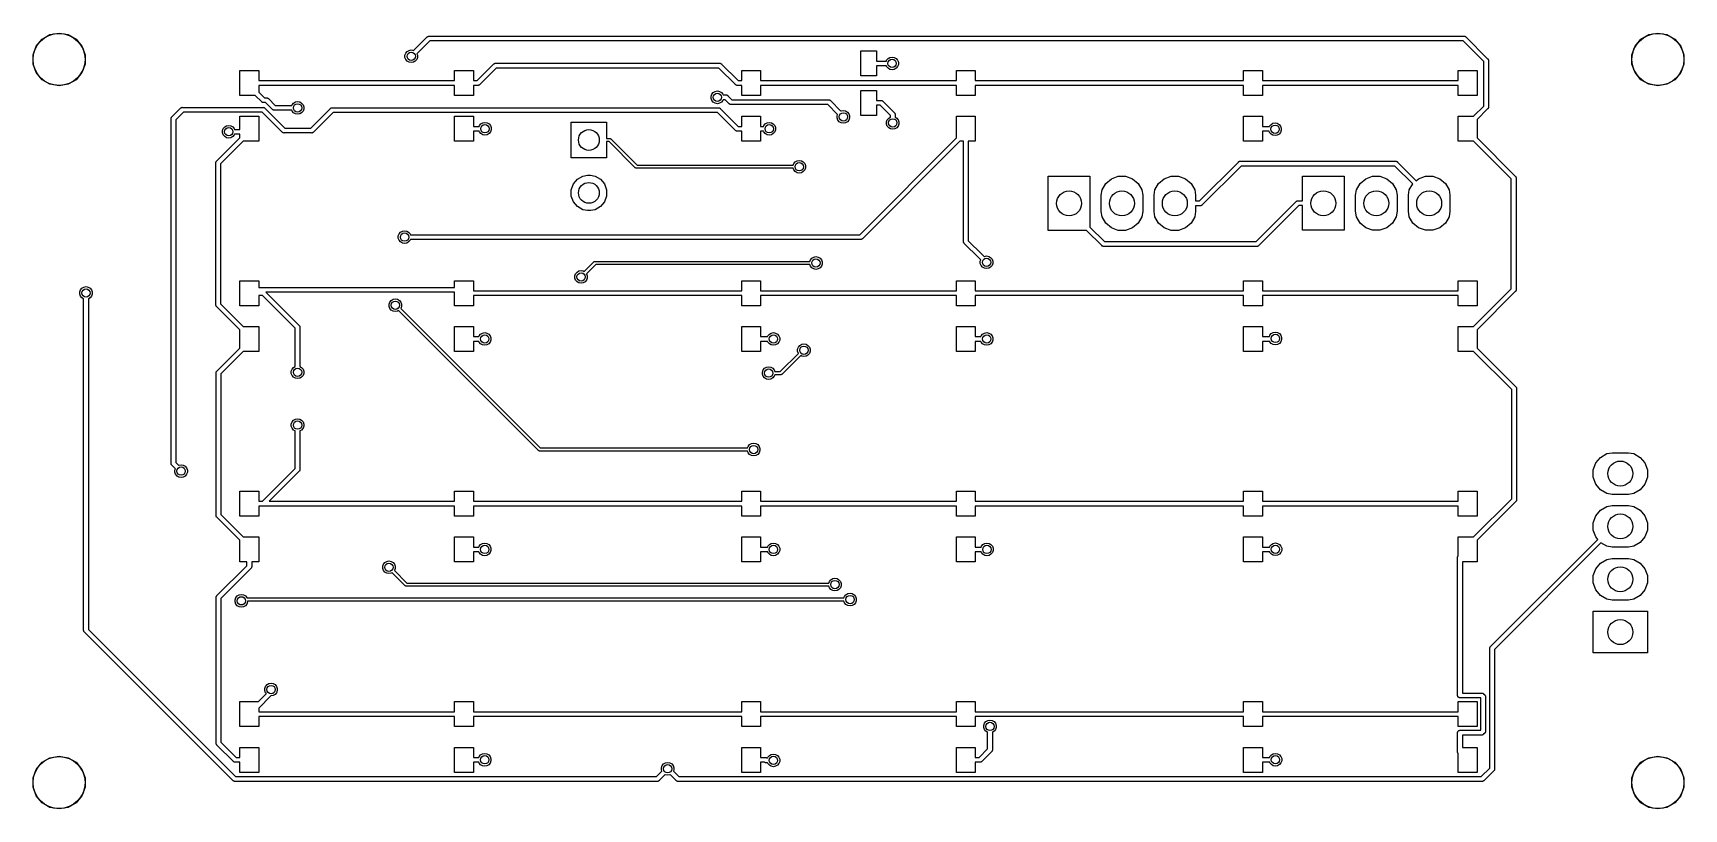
# Model space of a CAD drawing. Extents: x 107.9 to 187.2, y -108.6 to -71.3.
import ezdxf

# ---------------------------------------------------------------- set-up
doc = ezdxf.new("R2010")
doc.units = 0
doc.header["$MEASUREMENT"] = 0
doc.layers.add('BLACK', color=7, linetype='CONTINUOUS')

msp = doc.modelspace()

# ---------------------------------------------------------------- linework, layer by layer
at = {"layer": 'BLACK', "linetype": 'CONTINUOUS'}
for p, q in [((108.76, -71.4077), (109.195, -71.3311)), ((109.195, -71.3311), (109.629, -71.4077)), ((185.56, -71.4077), (185.995, -71.3311)), ((185.995, -71.3311), (186.429, -71.4077)), ((107.945, -72.38), (108.095, -71.9658)), ((108.095, -71.9658), (108.379, -71.6281)), ((108.379, -71.6281), (108.76, -71.4077)), ((109.629, -71.4077), (110.01, -71.6281)), ((110.01, -71.6281), (110.294, -71.9658)), ((110.294, -71.9658), (110.445, -72.38)), ((126.007, -72.1647), (126.111, -72.1463)), ((126.111, -72.1463), (126.215, -72.1647)), ((126.228, -72.1722), (126.88, -71.5204)), ((127.012, -71.712), (126.388, -72.3354)), ((126.88, -71.5204), (126.89, -71.5088)), ((126.89, -71.5088), (126.903, -71.5012)), ((126.903, -71.5012), (126.915, -71.4925)), ((126.915, -71.4925), (126.92, -71.4912)), ((126.92, -71.4912), (126.925, -71.4886)), ((126.925, -71.4886), (126.94, -71.486)), ((126.94, -71.486), (126.954, -71.482)), ((126.954, -71.482), (126.969, -71.4834)), ((126.969, -71.4834), (176.682, -71.4834)), ((176.64, -71.712), (127.012, -71.712)), ((177.624, -72.6958), (176.64, -71.712)), ((176.682, -71.4834), (176.697, -71.482)), ((176.697, -71.482), (176.712, -71.486)), ((176.712, -71.486), (176.727, -71.4886)), ((176.727, -71.4886), (176.731, -71.4912)), ((176.731, -71.4912), (176.736, -71.4925)), ((176.736, -71.4925), (176.749, -71.5012)), ((176.749, -71.5012), (176.762, -71.5088)), ((176.762, -71.5088), (176.772, -71.5204)), ((176.772, -71.5204), (177.815, -72.5641)), ((184.745, -72.38), (184.895, -71.9658)), ((184.895, -71.9658), (185.179, -71.6281)), ((185.179, -71.6281), (185.56, -71.4077)), ((186.429, -71.4077), (186.81, -71.6281)), ((186.81, -71.6281), (187.094, -71.9658)), ((187.094, -71.9658), (187.245, -72.38)), ((107.945, -72.8208), (107.945, -72.38)), ((108.095, -73.235), (107.945, -72.8208)), ((110.445, -72.8208), (110.294, -73.235)), ((110.445, -72.38), (110.445, -72.8208)), ((125.811, -72.3981), (125.847, -72.2986)), ((125.811, -72.5039), (125.811, -72.3981)), ((125.847, -72.6033), (125.811, -72.5039)), ((125.847, -72.2986), (125.915, -72.2176)), ((125.915, -72.6843), (125.847, -72.6033)), ((125.915, -72.2176), (126.007, -72.1647)), ((126.007, -72.7372), (125.915, -72.6843)), ((126.111, -72.7556), (126.007, -72.7372)), ((126.215, -72.7372), (126.111, -72.7556)), ((126.215, -72.1647), (126.228, -72.1722)), ((126.307, -72.6843), (126.215, -72.7372)), ((126.375, -72.6033), (126.307, -72.6843)), ((126.411, -72.5039), (126.375, -72.6033)), ((126.388, -72.3354), (126.411, -72.3981)), ((126.411, -72.3981), (126.411, -72.5039)), ((129.276, -73.6161), (130.067, -72.8245)), ((130.067, -72.8245), (130.077, -72.8129)), ((130.077, -72.8129), (130.09, -72.8053)), ((130.09, -72.8053), (130.103, -72.7966)), ((130.103, -72.7966), (130.108, -72.7953)), ((130.108, -72.7953), (130.112, -72.7927)), ((130.112, -72.7927), (130.127, -72.7901)), ((130.127, -72.7901), (130.142, -72.7862)), ((130.142, -72.7862), (130.157, -72.7875)), ((130.157, -72.7875), (140.932, -72.7875)), ((140.932, -72.7875), (140.948, -72.7862)), ((140.948, -72.7862), (140.962, -72.7901)), ((140.962, -72.7901), (140.977, -72.7927)), ((140.977, -72.7927), (140.982, -72.7953)), ((140.982, -72.7953), (140.986, -72.7966)), ((140.986, -72.7966), (140.999, -72.8053)), ((140.999, -72.8053), (141.012, -72.8129)), ((141.012, -72.8129), (141.022, -72.8245)), ((141.022, -72.8245), (141.813, -73.6161)), ((147.705, -73.39), (147.705, -72.19)), ((147.705, -72.19), (148.455, -72.19)), ((148.455, -72.19), (148.455, -72.6757)), ((148.455, -72.6757), (148.932, -72.6757)), ((148.932, -72.9043), (148.455, -72.9043)), ((148.455, -72.9043), (148.455, -73.39)), ((148.932, -72.6757), (148.946, -72.6377)), ((148.946, -72.9423), (148.932, -72.9043)), ((148.946, -72.6377), (149.014, -72.5566)), ((149.014, -73.0234), (148.946, -72.9423)), ((149.014, -72.5566), (149.106, -72.5037)), ((149.106, -72.5037), (149.21, -72.4854)), ((149.21, -72.4854), (149.314, -72.5037)), ((149.314, -72.5037), (149.406, -72.5566)), ((149.406, -72.5566), (149.474, -72.6377)), ((149.474, -72.9423), (149.406, -73.0234)), ((149.474, -72.6377), (149.51, -72.7371)), ((149.51, -72.8429), (149.474, -72.9423)), ((149.51, -72.7371), (149.51, -72.8429)), ((177.624, -74.8497), (177.624, -72.6958)), ((177.815, -72.5641), (177.827, -72.5738)), ((177.827, -72.5738), (177.834, -72.587)), ((177.834, -72.587), (177.843, -72.5994)), ((177.843, -72.5994), (177.844, -72.6043)), ((177.844, -72.6043), (177.847, -72.6087)), ((177.847, -72.6087), (177.85, -72.6237)), ((177.85, -72.6237), (177.854, -72.6383)), ((177.854, -72.6383), (177.852, -72.6534)), ((177.852, -72.6534), (177.852, -74.8921)), ((184.745, -72.8208), (184.745, -72.38)), ((184.895, -73.235), (184.745, -72.8208)), ((187.245, -72.8208), (187.094, -73.235)), ((187.245, -72.38), (187.245, -72.8208)), ((108.379, -73.5727), (108.095, -73.235)), ((108.76, -73.7931), (108.379, -73.5727)), ((110.01, -73.5727), (109.629, -73.7931)), ((110.294, -73.235), (110.01, -73.5727)), ((117.885, -74.3304), (117.885, -73.1304)), ((117.885, -73.1304), (118.785, -73.1304)), ((118.785, -73.1304), (118.785, -73.6161)), ((118.785, -73.6161), (128.195, -73.6161)), ((128.195, -73.6161), (128.195, -73.1304)), ((128.195, -73.1304), (129.095, -73.1304)), ((129.095, -73.1304), (129.095, -73.6161)), ((129.095, -73.6161), (129.276, -73.6161)), ((130.199, -73.0161), (129.408, -73.8077)), ((140.89, -73.0161), (130.199, -73.0161)), ((141.682, -73.8077), (140.89, -73.0161)), ((141.813, -73.6161), (141.995, -73.6161)), ((141.995, -73.6161), (141.995, -73.1304)), ((141.995, -73.1304), (142.895, -73.1304)), ((142.895, -73.1304), (142.895, -73.6161)), ((142.895, -73.6161), (152.305, -73.6161)), ((148.455, -73.39), (147.705, -73.39)), ((149.106, -73.0763), (149.014, -73.0234)), ((149.21, -73.0946), (149.106, -73.0763)), ((149.314, -73.0763), (149.21, -73.0946)), ((149.406, -73.0234), (149.314, -73.0763)), ((152.305, -73.6161), (152.305, -73.1304)), ((152.305, -73.1304), (153.205, -73.1304)), ((153.205, -73.1304), (153.205, -73.6161)), ((153.205, -73.6161), (166.095, -73.6161)), ((166.095, -73.6161), (166.095, -73.1304)), ((166.095, -73.1304), (166.995, -73.1304)), ((166.995, -73.1304), (166.995, -73.6161)), ((166.995, -73.6161), (176.405, -73.6161)), ((176.405, -73.6161), (176.405, -73.1304)), ((176.405, -73.1304), (177.305, -73.1304)), ((177.305, -73.1304), (177.305, -74.3304)), ((185.179, -73.5727), (184.895, -73.235)), ((185.56, -73.7931), (185.179, -73.5727)), ((186.81, -73.5727), (186.429, -73.7931)), ((187.094, -73.235), (186.81, -73.5727)), ((109.195, -73.8697), (108.76, -73.7931)), ((109.629, -73.7931), (109.195, -73.8697)), ((118.623, -74.3304), (117.885, -74.3304)), ((118.929, -74.6363), (118.623, -74.3304)), ((128.195, -73.8447), (118.785, -73.8447)), ((118.785, -73.8447), (118.785, -74.1688)), ((118.785, -74.1688), (119.061, -74.4447)), ((119.061, -74.4447), (119.158, -74.4447)), ((119.158, -74.4447), (119.173, -74.4434)), ((119.173, -74.4434), (119.188, -74.4473)), ((119.188, -74.4473), (119.203, -74.4499)), ((119.203, -74.4499), (119.207, -74.4525)), ((119.207, -74.4525), (119.212, -74.4538)), ((119.212, -74.4538), (119.225, -74.4625)), ((119.225, -74.4625), (119.238, -74.4701)), ((119.238, -74.4701), (119.248, -74.4817)), ((119.248, -74.4817), (119.582, -74.8157)), ((128.195, -74.3304), (128.195, -73.8447)), ((129.095, -74.3304), (128.195, -74.3304)), ((129.318, -73.8447), (129.095, -73.8447)), ((129.095, -73.8447), (129.095, -74.3304)), ((129.333, -73.846), (129.318, -73.8447)), ((129.348, -73.8421), (129.333, -73.846)), ((129.363, -73.8395), (129.348, -73.8421)), ((129.367, -73.8369), (129.363, -73.8395)), ((129.372, -73.8356), (129.367, -73.8369)), ((129.385, -73.8269), (129.372, -73.8356)), ((129.398, -73.8193), (129.385, -73.8269)), ((129.408, -73.8077), (129.398, -73.8193)), ((140.515, -74.3679), (140.551, -74.2685)), ((140.515, -74.4737), (140.515, -74.3679)), ((140.551, -74.5731), (140.515, -74.4737)), ((140.551, -74.2685), (140.619, -74.1874)), ((140.619, -74.1874), (140.711, -74.1345)), ((140.711, -74.1345), (140.815, -74.1162)), ((140.815, -74.1162), (140.919, -74.1345)), ((140.919, -74.1345), (141.011, -74.1874)), ((141.011, -74.1874), (141.079, -74.2685)), ((141.079, -74.2685), (141.093, -74.3065)), ((141.093, -74.5351), (141.079, -74.5731)), ((141.093, -74.3065), (141.234, -74.3065)), ((141.192, -74.5351), (141.093, -74.5351)), ((141.387, -74.7298), (141.192, -74.5351)), ((141.234, -74.3065), (141.25, -74.3052)), ((141.25, -74.3052), (141.264, -74.3091)), ((141.264, -74.3091), (141.279, -74.3117)), ((141.279, -74.3117), (141.284, -74.3143)), ((141.284, -74.3143), (141.288, -74.3156)), ((141.288, -74.3156), (141.301, -74.3243)), ((141.301, -74.3243), (141.314, -74.3319)), ((141.314, -74.3319), (141.324, -74.3435)), ((141.324, -74.3435), (141.518, -74.5382)), ((141.518, -74.5382), (146.158, -74.5382)), ((141.691, -73.8193), (141.682, -73.8077)), ((141.705, -73.8269), (141.691, -73.8193)), ((141.717, -73.8356), (141.705, -73.8269)), ((141.722, -73.8369), (141.717, -73.8356)), ((141.726, -73.8395), (141.722, -73.8369)), ((141.741, -73.8421), (141.726, -73.8395)), ((141.756, -73.846), (141.741, -73.8421)), ((141.771, -73.8447), (141.756, -73.846)), ((141.995, -73.8447), (141.771, -73.8447)), ((141.995, -74.3304), (141.995, -73.8447)), ((142.895, -74.3304), (141.995, -74.3304)), ((152.305, -73.8447), (142.895, -73.8447)), ((142.895, -73.8447), (142.895, -74.3304)), ((146.158, -74.5382), (146.173, -74.5369)), ((146.173, -74.5369), (146.187, -74.5408)), ((146.187, -74.5408), (146.202, -74.5434)), ((147.705, -75.29), (147.705, -74.09)), ((147.705, -74.09), (148.455, -74.09)), ((148.455, -74.09), (148.455, -74.5757)), ((152.305, -74.3304), (152.305, -73.8447)), ((153.205, -74.3304), (152.305, -74.3304)), ((166.095, -73.8447), (153.205, -73.8447)), ((153.205, -73.8447), (153.205, -74.3304)), ((166.095, -74.3304), (166.095, -73.8447)), ((166.995, -74.3304), (166.095, -74.3304)), ((176.405, -73.8447), (166.995, -73.8447)), ((166.995, -73.8447), (166.995, -74.3304)), ((176.405, -74.3304), (176.405, -73.8447)), ((177.305, -74.3304), (176.405, -74.3304)), ((185.995, -73.8697), (185.56, -73.7931)), ((186.429, -73.7931), (185.995, -73.8697)), ((114.611, -75.3636), (115.036, -74.9394)), ((115.167, -75.131), (114.803, -75.4953)), ((115.036, -74.9394), (115.045, -74.9278)), ((115.045, -74.9278), (115.058, -74.9202)), ((115.058, -74.9202), (115.071, -74.9115)), ((115.071, -74.9115), (115.076, -74.9102)), ((115.076, -74.9102), (115.08, -74.9076)), ((115.08, -74.9076), (115.095, -74.905)), ((115.095, -74.905), (115.11, -74.9011)), ((115.11, -74.9011), (115.125, -74.9024)), ((115.125, -74.9024), (118.992, -74.9024)), ((118.949, -75.131), (115.167, -75.131)), ((117.885, -75.9587), (117.885, -75.3304)), ((117.885, -75.3304), (118.785, -75.3304)), ((118.785, -75.3304), (118.785, -76.5304)), ((118.939, -74.6479), (118.929, -74.6363)), ((118.952, -74.6555), (118.939, -74.6479)), ((119.916, -76.0973), (118.949, -75.131)), ((118.964, -74.6642), (118.952, -74.6555)), ((118.969, -74.6655), (118.964, -74.6642)), ((118.974, -74.6681), (118.969, -74.6655)), ((118.988, -74.6707), (118.974, -74.6681)), ((119.003, -74.6746), (118.988, -74.6707)), ((118.992, -74.9024), (119.007, -74.9011)), ((119.018, -74.6733), (119.003, -74.6746)), ((119.007, -74.9011), (119.021, -74.905)), ((119.116, -74.6733), (119.018, -74.6733)), ((119.021, -74.905), (119.036, -74.9076)), ((119.036, -74.9076), (119.041, -74.9102)), ((119.041, -74.9102), (119.046, -74.9115)), ((119.046, -74.9115), (119.058, -74.9202)), ((119.058, -74.9202), (119.071, -74.9278)), ((119.071, -74.9278), (119.081, -74.9394)), ((119.081, -74.9394), (120.047, -75.9057)), ((119.45, -75.0073), (119.116, -74.6733)), ((119.46, -75.0189), (119.45, -75.0073)), ((119.473, -75.0265), (119.46, -75.0189)), ((119.485, -75.0352), (119.473, -75.0265)), ((119.49, -75.0365), (119.485, -75.0352)), ((119.495, -75.0391), (119.49, -75.0365)), ((119.509, -75.0417), (119.495, -75.0391)), ((119.524, -75.0456), (119.509, -75.0417)), ((119.539, -75.0443), (119.524, -75.0456)), ((120.372, -75.0443), (119.539, -75.0443)), ((119.582, -74.8157), (120.372, -74.8157)), ((120.372, -74.8157), (120.386, -74.7777)), ((120.386, -75.0823), (120.372, -75.0443)), ((120.386, -74.7777), (120.454, -74.6966)), ((120.454, -75.1634), (120.386, -75.0823)), ((120.454, -74.6966), (120.546, -74.6437)), ((120.546, -75.2163), (120.454, -75.1634)), ((120.546, -74.6437), (120.65, -74.6254)), ((120.65, -75.2346), (120.546, -75.2163)), ((120.65, -74.6254), (120.754, -74.6437)), ((120.754, -75.2163), (120.65, -75.2346)), ((120.754, -74.6437), (120.846, -74.6966)), ((120.846, -75.1634), (120.754, -75.2163)), ((120.846, -74.6966), (120.914, -74.7777)), ((120.914, -75.0823), (120.846, -75.1634)), ((120.914, -74.7777), (120.95, -74.8771)), ((120.95, -74.9829), (120.914, -75.0823)), ((120.95, -74.8771), (120.95, -74.9829)), ((121.283, -75.9057), (122.227, -74.961)), ((122.359, -75.1526), (121.414, -76.0973)), ((122.227, -74.961), (122.237, -74.9494)), ((122.237, -74.9494), (122.25, -74.9418)), ((122.25, -74.9418), (122.263, -74.9331)), ((122.263, -74.9331), (122.268, -74.9318)), ((122.268, -74.9318), (122.272, -74.9292)), ((122.272, -74.9292), (122.287, -74.9266)), ((122.287, -74.9266), (122.302, -74.9227)), ((122.302, -74.9227), (122.317, -74.924)), ((122.317, -74.924), (140.869, -74.924)), ((140.827, -75.1526), (122.359, -75.1526)), ((128.195, -76.5304), (128.195, -75.3304)), ((128.195, -75.3304), (129.095, -75.3304)), ((129.095, -75.3304), (129.095, -75.8161)), ((140.619, -74.6541), (140.551, -74.5731)), ((140.711, -74.707), (140.619, -74.6541)), ((140.815, -74.7254), (140.711, -74.707)), ((140.919, -74.707), (140.815, -74.7254)), ((141.682, -76.0077), (140.827, -75.1526)), ((140.869, -74.924), (140.884, -74.9227)), ((140.884, -74.9227), (140.899, -74.9266)), ((140.899, -74.9266), (140.914, -74.9292)), ((140.914, -74.9292), (140.918, -74.9318)), ((140.918, -74.9318), (140.923, -74.9331)), ((141.011, -74.6541), (140.919, -74.707)), ((140.923, -74.9331), (140.935, -74.9418)), ((140.935, -74.9418), (140.949, -74.9494)), ((140.949, -74.9494), (140.958, -74.961)), ((140.958, -74.961), (141.813, -75.8161)), ((141.079, -74.5731), (141.011, -74.6541)), ((141.397, -74.7414), (141.387, -74.7298)), ((141.41, -74.749), (141.397, -74.7414)), ((141.422, -74.7577), (141.41, -74.749)), ((141.427, -74.759), (141.422, -74.7577)), ((141.431, -74.7616), (141.427, -74.759)), ((141.446, -74.7642), (141.431, -74.7616)), ((141.461, -74.7681), (141.446, -74.7642)), ((141.476, -74.7668), (141.461, -74.7681)), ((146.115, -74.7668), (141.476, -74.7668)), ((141.995, -75.8161), (141.995, -75.3304)), ((141.995, -75.3304), (142.895, -75.3304)), ((142.895, -75.3304), (142.895, -75.8161)), ((146.593, -75.2444), (146.115, -74.7668)), ((146.202, -74.5434), (146.207, -74.546)), ((146.207, -74.546), (146.212, -74.5473)), ((146.212, -74.5473), (146.224, -74.556)), ((146.224, -74.556), (146.237, -74.5636)), ((146.237, -74.5636), (146.247, -74.5752)), ((146.247, -74.5752), (146.753, -75.0812)), ((146.57, -75.3071), (146.593, -75.2444)), ((146.57, -75.4129), (146.57, -75.3071)), ((146.753, -75.0812), (146.766, -75.0737)), ((146.766, -75.0737), (146.87, -75.0554)), ((146.87, -75.0554), (146.974, -75.0737)), ((146.974, -75.0737), (147.066, -75.1266)), ((147.066, -75.1266), (147.134, -75.2077)), ((147.134, -75.2077), (147.17, -75.3071)), ((147.17, -75.3071), (147.17, -75.4129)), ((148.455, -75.29), (147.705, -75.29)), ((148.455, -74.5757), (148.679, -74.5757)), ((148.636, -74.8043), (148.455, -74.8043)), ((148.455, -74.8043), (148.455, -75.29)), ((149.126, -75.2937), (148.636, -74.8043)), ((148.679, -74.5757), (148.694, -74.5744)), ((148.694, -74.5744), (148.708, -74.5783)), ((148.708, -74.5783), (148.723, -74.5809)), ((148.723, -74.5809), (148.728, -74.5835)), ((148.728, -74.5835), (148.733, -74.5848)), ((148.733, -74.5848), (148.745, -74.5935)), ((148.745, -74.5935), (148.758, -74.6011)), ((148.758, -74.6011), (148.768, -74.6127)), ((148.768, -74.6127), (149.317, -75.1621)), ((149.126, -75.3696), (149.126, -75.2937)), ((149.317, -75.1621), (149.329, -75.1718)), ((149.329, -75.1718), (149.336, -75.1849)), ((149.336, -75.1849), (149.345, -75.1973)), ((149.345, -75.1973), (149.347, -75.2023)), ((149.347, -75.2023), (149.349, -75.2067)), ((149.349, -75.2067), (149.352, -75.2217)), ((149.352, -75.2217), (149.356, -75.2363)), ((149.356, -75.2363), (149.354, -75.2514)), ((149.354, -75.2514), (149.354, -75.3696)), ((152.305, -76.3688), (152.305, -75.3304)), ((152.305, -75.3304), (153.205, -75.3304)), ((153.205, -75.3304), (153.205, -76.5304)), ((166.095, -76.5304), (166.095, -75.3304)), ((166.095, -75.3304), (166.995, -75.3304)), ((166.995, -75.3304), (166.995, -75.8161)), ((176.405, -76.5304), (176.405, -75.3304)), ((176.405, -75.3304), (177.143, -75.3304)), ((177.143, -75.3304), (177.624, -74.8497)), ((177.815, -74.9814), (177.305, -75.492)), ((177.827, -74.9717), (177.815, -74.9814)), ((177.834, -74.9585), (177.827, -74.9717)), ((177.843, -74.9461), (177.834, -74.9585)), ((177.844, -74.9412), (177.843, -74.9461)), ((177.847, -74.9367), (177.844, -74.9412)), ((177.85, -74.9218), (177.847, -74.9367)), ((177.854, -74.9072), (177.85, -74.9218)), ((177.852, -74.8921), (177.854, -74.9072)), ((114.573, -75.4378), (114.577, -75.4232)), ((114.574, -75.4529), (114.573, -75.4378)), ((114.574, -92.0037), (114.574, -75.4529)), ((114.577, -75.4232), (114.58, -75.4082)), ((114.58, -75.4082), (114.582, -75.4038)), ((114.582, -75.4038), (114.583, -75.3989)), ((114.583, -75.3989), (114.592, -75.3865)), ((114.592, -75.3865), (114.6, -75.3733)), ((114.6, -75.3733), (114.611, -75.3636)), ((114.803, -75.4953), (114.803, -91.9613)), ((117.048, -76.0201), (117.084, -75.9207)), ((117.048, -76.1259), (117.048, -76.0201)), ((117.084, -76.2253), (117.048, -76.1259)), ((117.084, -75.9207), (117.152, -75.8396)), ((117.152, -75.8396), (117.244, -75.7867)), ((117.244, -75.7867), (117.348, -75.7684)), ((117.348, -75.7684), (117.452, -75.7867)), ((117.452, -75.7867), (117.544, -75.8396)), ((117.544, -75.8396), (117.612, -75.9207)), ((117.612, -75.9207), (117.626, -75.9587)), ((117.626, -75.9587), (117.885, -75.9587)), ((119.925, -76.1089), (119.916, -76.0973)), ((119.939, -76.1165), (119.925, -76.1089)), ((119.951, -76.1252), (119.939, -76.1165)), ((119.956, -76.1265), (119.951, -76.1252)), ((119.96, -76.1291), (119.956, -76.1265)), ((120.047, -75.9057), (121.283, -75.9057)), ((121.374, -76.1265), (121.37, -76.1291)), ((121.379, -76.1252), (121.374, -76.1265)), ((121.391, -76.1165), (121.379, -76.1252)), ((121.405, -76.1089), (121.391, -76.1165)), ((121.414, -76.0973), (121.405, -76.1089)), ((129.095, -75.8161), (129.374, -75.8161)), ((129.374, -76.0447), (129.095, -76.0447)), ((129.095, -76.0447), (129.095, -76.5304)), ((129.374, -75.8161), (129.388, -75.7781)), ((129.388, -76.0827), (129.374, -76.0447)), ((129.388, -75.7781), (129.456, -75.697)), ((129.456, -76.1638), (129.388, -76.0827)), ((129.456, -75.697), (129.547, -75.6441)), ((129.547, -75.6441), (129.651, -75.6258)), ((129.651, -75.6258), (129.756, -75.6441)), ((129.756, -75.6441), (129.847, -75.697)), ((129.847, -75.697), (129.915, -75.7781)), ((129.915, -76.0827), (129.847, -76.1638)), ((129.915, -75.7781), (129.951, -75.8775)), ((129.951, -75.9833), (129.915, -76.0827)), ((129.951, -75.8775), (129.951, -75.9833)), ((133.795, -77.3218), (133.795, -75.6218)), ((133.795, -75.6218), (135.495, -75.6218)), ((135.495, -75.6218), (135.495, -76.3956)), ((141.691, -76.0193), (141.682, -76.0077)), ((141.705, -76.0269), (141.691, -76.0193)), ((141.717, -76.0356), (141.705, -76.0269)), ((141.722, -76.0369), (141.717, -76.0356)), ((141.726, -76.0395), (141.722, -76.0369)), ((141.741, -76.0421), (141.726, -76.0395)), ((141.756, -76.046), (141.741, -76.0421)), ((141.771, -76.0447), (141.756, -76.046)), ((141.995, -76.0447), (141.771, -76.0447)), ((141.813, -75.8161), (141.995, -75.8161)), ((141.995, -76.5304), (141.995, -76.0447)), ((142.895, -75.8161), (143.028, -75.8161)), ((143.028, -76.0447), (142.895, -76.0447)), ((142.895, -76.0447), (142.895, -76.5304)), ((143.028, -75.8161), (143.042, -75.7781)), ((143.042, -76.0827), (143.028, -76.0447)), ((143.042, -75.7781), (143.11, -75.697)), ((143.11, -76.1638), (143.042, -76.0827)), ((143.11, -75.697), (143.202, -75.6441)), ((143.202, -75.6441), (143.306, -75.6258)), ((143.306, -75.6258), (143.41, -75.6441)), ((143.41, -75.6441), (143.502, -75.697)), ((143.502, -75.697), (143.57, -75.7781)), ((143.57, -76.0827), (143.502, -76.1638)), ((143.57, -75.7781), (143.606, -75.8775)), ((143.606, -75.9833), (143.57, -76.0827)), ((143.606, -75.8775), (143.606, -75.9833)), ((146.606, -75.5123), (146.57, -75.4129)), ((146.674, -75.5934), (146.606, -75.5123)), ((146.766, -75.6463), (146.674, -75.5934)), ((146.87, -75.6646), (146.766, -75.6463)), ((146.974, -75.6463), (146.87, -75.6646)), ((147.066, -75.5934), (146.974, -75.6463)), ((147.134, -75.5123), (147.066, -75.5934)), ((147.17, -75.4129), (147.134, -75.5123)), ((148.94, -75.5971), (148.976, -75.4977)), ((148.94, -75.7029), (148.94, -75.5971)), ((148.976, -75.8023), (148.94, -75.7029)), ((148.976, -75.4977), (149.044, -75.4166)), ((149.044, -75.8834), (148.976, -75.8023)), ((149.044, -75.4166), (149.126, -75.3696)), ((149.136, -75.9363), (149.044, -75.8834)), ((149.24, -75.9546), (149.136, -75.9363)), ((149.344, -75.9363), (149.24, -75.9546)), ((149.436, -75.8834), (149.344, -75.9363)), ((149.354, -75.3696), (149.436, -75.4166)), ((149.436, -75.4166), (149.504, -75.4977)), ((149.504, -75.8023), (149.436, -75.8834)), ((149.504, -75.4977), (149.54, -75.5971)), ((149.54, -75.7029), (149.504, -75.8023)), ((149.54, -75.5971), (149.54, -75.7029)), ((166.995, -75.8161), (167.335, -75.8161)), ((167.318, -76.0447), (166.995, -76.0447)), ((166.995, -76.0447), (166.995, -76.5304)), ((167.341, -76.1059), (167.318, -76.0447)), ((167.335, -75.8161), (167.341, -75.8013)), ((167.341, -75.8013), (167.409, -75.7203)), ((167.409, -76.187), (167.341, -76.1059)), ((167.409, -75.7203), (167.5, -75.6674)), ((167.5, -75.6674), (167.604, -75.649)), ((167.604, -75.649), (167.709, -75.6674)), ((167.709, -75.6674), (167.8, -75.7203)), ((167.8, -75.7203), (167.868, -75.8013)), ((167.868, -76.1059), (167.8, -76.187)), ((167.868, -75.8013), (167.904, -75.9007)), ((167.904, -76.0065), (167.868, -76.1059)), ((167.904, -75.9007), (167.904, -76.0065)), ((177.305, -75.492), (177.305, -76.3688)), ((116.766, -77.4874), (117.885, -76.3688)), ((118.046, -76.5304), (116.958, -77.6191)), ((117.152, -76.3064), (117.084, -76.2253)), ((117.244, -76.3593), (117.152, -76.3064)), ((117.348, -76.3776), (117.244, -76.3593)), ((117.452, -76.3593), (117.348, -76.3776)), ((117.544, -76.3064), (117.452, -76.3593)), ((117.612, -76.2253), (117.544, -76.3064)), ((117.626, -76.1873), (117.612, -76.2253)), ((117.885, -76.1873), (117.626, -76.1873)), ((117.885, -76.3688), (117.885, -76.1873)), ((118.785, -76.5304), (118.046, -76.5304)), ((119.975, -76.1317), (119.96, -76.1291)), ((119.99, -76.1356), (119.975, -76.1317)), ((120.005, -76.1343), (119.99, -76.1356)), ((121.325, -76.1343), (120.005, -76.1343)), ((121.34, -76.1356), (121.325, -76.1343)), ((121.355, -76.1317), (121.34, -76.1356)), ((121.37, -76.1291), (121.355, -76.1317)), ((129.095, -76.5304), (128.195, -76.5304)), ((129.547, -76.2167), (129.456, -76.1638)), ((129.651, -76.235), (129.547, -76.2167)), ((129.756, -76.2167), (129.651, -76.235)), ((129.847, -76.1638), (129.756, -76.2167)), ((135.495, -76.3956), (135.644, -76.3956)), ((135.616, -76.548), (135.495, -76.548)), ((135.495, -76.548), (135.495, -77.3218)), ((136.875, -77.8064), (135.616, -76.548)), ((135.644, -76.3956), (135.655, -76.3947)), ((135.655, -76.3947), (135.664, -76.3973)), ((135.664, -76.3973), (135.674, -76.3991)), ((135.674, -76.3991), (135.677, -76.4008)), ((135.677, -76.4008), (135.68, -76.4017)), ((135.68, -76.4017), (135.689, -76.4074)), ((135.689, -76.4074), (135.698, -76.4125)), ((135.698, -76.4125), (135.704, -76.4203)), ((135.704, -76.4203), (136.962, -77.6787)), ((142.895, -76.5304), (141.995, -76.5304)), ((143.202, -76.2167), (143.11, -76.1638)), ((143.306, -76.235), (143.202, -76.2167)), ((143.41, -76.2167), (143.306, -76.235)), ((143.502, -76.1638), (143.41, -76.2167)), ((147.652, -81.0209), (152.305, -76.3688)), ((152.466, -76.5304), (147.784, -81.2125)), ((152.64, -76.5304), (152.466, -76.5304)), ((152.64, -81.3518), (152.64, -76.5304)), ((153.205, -76.5304), (152.869, -76.5304)), ((152.869, -76.5304), (152.869, -81.3094)), ((166.995, -76.5304), (166.095, -76.5304)), ((167.5, -76.2399), (167.409, -76.187)), ((167.604, -76.2582), (167.5, -76.2399)), ((167.709, -76.2399), (167.604, -76.2582)), ((167.8, -76.187), (167.709, -76.2399)), ((177.143, -76.5304), (176.405, -76.5304)), ((178.951, -78.3387), (177.143, -76.5304)), ((177.305, -76.3688), (179.143, -78.207)), ((116.728, -77.5617), (116.732, -77.547)), ((116.729, -77.5767), (116.728, -77.5617)), ((116.729, -84.384), (116.729, -77.5767)), ((116.732, -77.547), (116.734, -77.5321)), ((116.734, -77.5321), (116.737, -77.5276)), ((116.737, -77.5276), (116.738, -77.5227)), ((116.738, -77.5227), (116.747, -77.5103)), ((116.747, -77.5103), (116.754, -77.4972)), ((116.754, -77.4972), (116.766, -77.4874)), ((116.958, -77.6191), (116.958, -84.3417)), ((135.495, -77.3218), (133.795, -77.3218)), ((136.962, -77.6787), (144.458, -77.6787)), ((144.458, -77.6787), (144.486, -77.6026)), ((144.486, -77.6026), (144.554, -77.5215)), ((144.554, -77.5215), (144.645, -77.4686)), ((144.645, -77.4686), (144.75, -77.4503)), ((144.75, -77.4503), (144.854, -77.4686)), ((144.854, -77.4686), (144.945, -77.5215)), ((144.945, -77.5215), (145.013, -77.6026)), ((145.013, -77.6026), (145.05, -77.702)), ((145.05, -77.702), (145.05, -77.8078)), ((163.97, -79.4004), (165.84, -77.5298)), ((165.84, -77.5298), (165.85, -77.5182)), ((165.85, -77.5182), (165.863, -77.5106)), ((165.863, -77.5106), (165.876, -77.5019)), ((165.876, -77.5019), (165.881, -77.5006)), ((165.881, -77.5006), (165.885, -77.498)), ((165.885, -77.498), (165.9, -77.4954)), ((165.9, -77.4954), (165.915, -77.4914)), ((165.915, -77.4914), (165.93, -77.4928)), ((165.93, -77.4928), (173.398, -77.4928)), ((173.398, -77.4928), (173.414, -77.4914)), ((173.414, -77.4914), (173.428, -77.4954)), ((173.428, -77.4954), (173.443, -77.498)), ((173.443, -77.498), (173.448, -77.5006)), ((173.448, -77.5006), (173.452, -77.5019)), ((173.452, -77.5019), (173.465, -77.5106)), ((173.465, -77.5106), (173.478, -77.5182)), ((173.478, -77.5182), (173.488, -77.5298)), ((173.488, -77.5298), (174.384, -78.4261)), ((133.898, -78.5802), (134.091, -78.3506)), ((134.091, -78.3506), (134.35, -78.2007)), ((134.35, -78.2007), (134.571, -78.1618)), ((134.571, -78.1618), (134.72, -78.1618)), ((134.72, -78.1618), (134.941, -78.2007)), ((134.941, -78.2007), (135.2, -78.3506)), ((135.2, -78.3506), (135.393, -78.5802)), ((136.881, -77.8142), (136.875, -77.8064)), ((136.89, -77.8192), (136.881, -77.8142)), ((136.898, -77.825), (136.89, -77.8192)), ((136.901, -77.8259), (136.898, -77.825)), ((136.904, -77.8276), (136.901, -77.8259)), ((136.914, -77.8294), (136.904, -77.8276)), ((136.924, -77.832), (136.914, -77.8294)), ((136.934, -77.8311), (136.924, -77.832)), ((144.458, -77.8311), (136.934, -77.8311)), ((144.486, -77.9072), (144.458, -77.8311)), ((144.554, -77.9882), (144.486, -77.9072)), ((144.645, -78.0411), (144.554, -77.9882)), ((144.75, -78.0595), (144.645, -78.0411)), ((144.854, -78.0411), (144.75, -78.0595)), ((144.945, -77.9882), (144.854, -78.0411)), ((145.013, -77.9072), (144.945, -77.9882)), ((145.05, -77.8078), (145.013, -77.9072)), ((156.709, -80.8147), (156.709, -78.2147)), ((156.709, -78.2147), (158.709, -78.2147)), ((158.709, -78.2147), (158.709, -80.6531)), ((159.471, -78.562), (159.741, -78.3353)), ((159.741, -78.3353), (160.072, -78.2147)), ((160.072, -78.2147), (160.425, -78.2147)), ((160.425, -78.2147), (160.756, -78.3353)), ((160.756, -78.3353), (161.026, -78.562)), ((162.011, -78.562), (162.281, -78.3353)), ((162.281, -78.3353), (162.612, -78.2147)), ((162.612, -78.2147), (162.965, -78.2147)), ((162.965, -78.2147), (163.296, -78.3353)), ((163.296, -78.3353), (163.566, -78.562)), ((165.972, -77.7214), (164.102, -79.592)), ((173.356, -77.7214), (165.972, -77.7214)), ((168.926, -79.3953), (168.926, -78.2096)), ((168.926, -78.2096), (170.926, -78.2096)), ((170.926, -78.2096), (170.926, -80.8096)), ((171.688, -78.5569), (171.958, -78.3302)), ((171.958, -78.3302), (172.29, -78.2096)), ((172.29, -78.2096), (172.642, -78.2096)), ((172.642, -78.2096), (172.974, -78.3302)), ((172.974, -78.3302), (173.244, -78.5569)), ((174.215, -78.58), (173.356, -77.7214)), ((174.384, -78.4261), (174.498, -78.3302)), ((174.498, -78.3302), (174.83, -78.2096)), ((174.83, -78.2096), (175.182, -78.2096)), ((175.182, -78.2096), (175.514, -78.3302)), ((175.514, -78.3302), (175.784, -78.5569)), ((178.951, -83.6221), (178.951, -78.3387)), ((179.143, -78.207), (179.155, -78.2168)), ((179.155, -78.2168), (179.162, -78.2299)), ((179.162, -78.2299), (179.171, -78.2423)), ((179.171, -78.2423), (179.172, -78.2473)), ((179.172, -78.2473), (179.175, -78.2517)), ((179.175, -78.2517), (179.177, -78.2666)), ((179.177, -78.2666), (179.181, -78.2813)), ((179.181, -78.2813), (179.18, -78.2964)), ((179.18, -78.2964), (179.18, -83.6644)), ((133.795, -78.8619), (133.898, -78.5802)), ((133.795, -79.1617), (133.795, -78.8619)), ((133.898, -79.4433), (133.795, -79.1617)), ((135.393, -78.5802), (135.495, -78.8619)), ((135.495, -79.1617), (135.393, -79.4433)), ((135.495, -78.8619), (135.495, -79.1617)), ((159.249, -79.1272), (159.294, -78.8674)), ((159.249, -79.9022), (159.249, -79.1272)), ((159.294, -78.8674), (159.471, -78.562)), ((161.026, -78.562), (161.203, -78.8674)), ((161.203, -78.8674), (161.249, -79.1272)), ((161.249, -79.1272), (161.249, -79.9022)), ((161.789, -79.1272), (161.834, -78.8674)), ((161.789, -79.9022), (161.789, -79.1272)), ((161.834, -78.8674), (162.011, -78.562)), ((163.566, -78.562), (163.743, -78.8674)), ((163.743, -78.8674), (163.789, -79.1272)), ((163.789, -79.1272), (163.789, -79.4004)), ((171.466, -79.1221), (171.512, -78.8623)), ((171.466, -79.8971), (171.466, -79.1221)), ((171.512, -78.8623), (171.688, -78.5569)), ((173.244, -78.5569), (173.42, -78.8623)), ((173.42, -78.8623), (173.466, -79.1221)), ((173.466, -79.1221), (173.466, -79.8971)), ((174.006, -79.1221), (174.052, -78.8623)), ((174.006, -79.8971), (174.006, -79.1221)), ((174.052, -78.8623), (174.215, -78.58)), ((175.784, -78.5569), (175.96, -78.8623)), ((175.96, -78.8623), (176.006, -79.1221)), ((176.006, -79.1221), (176.006, -79.8971)), ((134.091, -79.673), (133.898, -79.4433)), ((134.35, -79.8228), (134.091, -79.673)), ((134.571, -79.8618), (134.35, -79.8228)), ((134.72, -79.8618), (134.571, -79.8618)), ((134.941, -79.8228), (134.72, -79.8618)), ((135.2, -79.673), (134.941, -79.8228)), ((135.393, -79.4433), (135.2, -79.673)), ((159.294, -80.162), (159.249, -79.9022)), ((161.249, -79.9022), (161.203, -80.162)), ((161.834, -80.162), (161.789, -79.9022)), ((163.789, -79.9022), (163.743, -80.162)), ((163.789, -79.4004), (163.97, -79.4004)), ((164.012, -79.629), (163.789, -79.629)), ((163.789, -79.629), (163.789, -79.9022)), ((164.027, -79.6303), (164.012, -79.629)), ((164.042, -79.6264), (164.027, -79.6303)), ((164.057, -79.6238), (164.042, -79.6264)), ((164.061, -79.6212), (164.057, -79.6238)), ((164.066, -79.6199), (164.061, -79.6212)), ((164.079, -79.6112), (164.066, -79.6199)), ((164.092, -79.6036), (164.079, -79.6112)), ((164.102, -79.592), (164.092, -79.6036)), ((166.691, -81.3547), (168.613, -79.4323)), ((168.745, -79.6239), (166.822, -81.5463)), ((168.613, -79.4323), (168.623, -79.4207)), ((168.623, -79.4207), (168.636, -79.4131)), ((168.636, -79.4131), (168.648, -79.4044)), ((168.648, -79.4044), (168.653, -79.4031)), ((168.653, -79.4031), (168.658, -79.4006)), ((168.658, -79.4006), (168.673, -79.3979)), ((168.673, -79.3979), (168.687, -79.394)), ((168.687, -79.394), (168.702, -79.3953)), ((168.702, -79.3953), (168.926, -79.3953)), ((168.926, -79.6239), (168.745, -79.6239)), ((168.926, -80.8096), (168.926, -79.6239)), ((171.512, -80.1569), (171.466, -79.8971)), ((173.466, -79.8971), (173.42, -80.1569)), ((174.052, -80.1569), (174.006, -79.8971)), ((176.006, -79.8971), (175.96, -80.1569)), ((125.595, -80.9019), (125.687, -80.849)), ((125.687, -80.849), (125.791, -80.8306)), ((125.791, -80.8306), (125.895, -80.849)), ((125.895, -80.849), (125.987, -80.9019)), ((158.547, -80.8147), (156.709, -80.8147)), ((159.279, -81.5463), (158.547, -80.8147)), ((158.709, -80.6531), (159.41, -81.3547)), ((159.471, -80.4674), (159.294, -80.162)), ((159.741, -80.6941), (159.471, -80.4674)), ((160.072, -80.8147), (159.741, -80.6941)), ((160.425, -80.8147), (160.072, -80.8147)), ((160.756, -80.6941), (160.425, -80.8147)), ((161.026, -80.4674), (160.756, -80.6941)), ((161.203, -80.162), (161.026, -80.4674)), ((162.011, -80.4674), (161.834, -80.162)), ((162.281, -80.6941), (162.011, -80.4674)), ((162.612, -80.8147), (162.281, -80.6941)), ((162.965, -80.8147), (162.612, -80.8147)), ((163.296, -80.6941), (162.965, -80.8147)), ((163.566, -80.4674), (163.296, -80.6941)), ((163.743, -80.162), (163.566, -80.4674)), ((170.926, -80.8096), (168.926, -80.8096)), ((171.688, -80.4623), (171.512, -80.1569)), ((171.958, -80.689), (171.688, -80.4623)), ((172.29, -80.8096), (171.958, -80.689)), ((172.642, -80.8096), (172.29, -80.8096)), ((172.974, -80.689), (172.642, -80.8096)), ((173.244, -80.4623), (172.974, -80.689)), ((173.42, -80.1569), (173.244, -80.4623)), ((174.228, -80.4623), (174.052, -80.1569)), ((174.498, -80.689), (174.228, -80.4623)), ((174.83, -80.8096), (174.498, -80.689)), ((175.182, -80.8096), (174.83, -80.8096)), ((175.514, -80.689), (175.182, -80.8096)), ((175.784, -80.4623), (175.514, -80.689)), ((175.96, -80.1569), (175.784, -80.4623)), ((125.491, -81.0823), (125.527, -80.9829)), ((125.491, -81.1881), (125.491, -81.0823)), ((125.527, -81.2875), (125.491, -81.1881)), ((125.527, -80.9829), (125.595, -80.9019)), ((125.595, -81.3686), (125.527, -81.2875)), ((125.687, -81.4215), (125.595, -81.3686)), ((125.791, -81.4398), (125.687, -81.4215)), ((125.895, -81.4215), (125.791, -81.4398)), ((125.987, -81.3686), (125.895, -81.4215)), ((125.987, -80.9019), (126.055, -80.9829)), ((126.055, -81.2875), (125.987, -81.3686)), ((126.055, -80.9829), (126.069, -81.0209)), ((126.069, -81.2495), (126.055, -81.2875)), ((126.069, -81.0209), (147.652, -81.0209)), ((147.695, -81.2495), (126.069, -81.2495)), ((147.71, -81.2508), (147.695, -81.2495)), ((147.725, -81.2469), (147.71, -81.2508)), ((147.739, -81.2443), (147.725, -81.2469)), ((147.744, -81.2417), (147.739, -81.2443)), ((147.749, -81.2404), (147.744, -81.2417)), ((147.761, -81.2317), (147.749, -81.2404)), ((147.774, -81.2241), (147.761, -81.2317)), ((147.784, -81.2125), (147.774, -81.2241)), ((152.639, -81.3669), (152.64, -81.3518)), ((152.643, -81.3816), (152.639, -81.3669)), ((152.646, -81.3965), (152.643, -81.3816)), ((152.648, -81.4009), (152.646, -81.3965)), ((152.649, -81.4058), (152.648, -81.4009)), ((152.658, -81.4183), (152.649, -81.4058)), ((152.666, -81.4314), (152.658, -81.4183)), ((152.677, -81.4411), (152.666, -81.4314)), ((153.371, -82.1345), (152.677, -81.4411)), ((152.869, -81.3094), (153.532, -81.9729)), ((159.288, -81.5579), (159.279, -81.5463)), ((159.301, -81.5655), (159.288, -81.5579)), ((159.314, -81.5742), (159.301, -81.5655)), ((159.319, -81.5755), (159.314, -81.5742)), ((159.323, -81.578), (159.319, -81.5755)), ((159.338, -81.5807), (159.323, -81.578)), ((159.353, -81.5846), (159.338, -81.5807)), ((159.368, -81.5833), (159.353, -81.5846)), ((166.733, -81.5833), (159.368, -81.5833)), ((159.41, -81.3547), (166.691, -81.3547)), ((166.748, -81.5846), (166.733, -81.5833)), ((166.763, -81.5807), (166.748, -81.5846)), ((166.778, -81.578), (166.763, -81.5807)), ((166.782, -81.5755), (166.778, -81.578)), ((166.787, -81.5742), (166.782, -81.5755)), ((166.8, -81.5655), (166.787, -81.5742)), ((166.813, -81.5579), (166.8, -81.5655)), ((166.822, -81.5463), (166.813, -81.5579)), ((134.421, -82.7909), (134.884, -82.3285)), ((134.972, -82.4562), (134.532, -82.8957)), ((134.884, -82.3285), (134.89, -82.3207)), ((134.89, -82.3207), (134.899, -82.3157)), ((134.899, -82.3157), (134.907, -82.3099)), ((134.907, -82.3099), (134.911, -82.309)), ((134.911, -82.309), (134.914, -82.3073)), ((134.914, -82.3073), (134.923, -82.3055)), ((134.923, -82.3055), (134.933, -82.3029)), ((134.933, -82.3029), (134.943, -82.3038)), ((134.943, -82.3038), (145.258, -82.3038)), ((145.258, -82.4562), (134.972, -82.4562)), ((145.258, -82.3038), (145.286, -82.2277)), ((145.286, -82.5323), (145.258, -82.4562)), ((145.286, -82.2277), (145.354, -82.1466)), ((145.354, -82.1466), (145.446, -82.0937)), ((145.446, -82.0937), (145.55, -82.0754)), ((145.55, -82.0754), (145.654, -82.0937)), ((145.654, -82.0937), (145.746, -82.1466)), ((145.746, -82.1466), (145.814, -82.2277)), ((145.814, -82.2277), (145.85, -82.3271)), ((145.85, -82.4329), (145.814, -82.5323)), ((145.85, -82.3271), (145.85, -82.4329)), ((153.467, -82.2311), (153.371, -82.1345)), ((153.371, -82.1345), (153.371, -82.1345)), ((153.444, -82.2937), (153.467, -82.2311)), ((153.444, -82.3995), (153.444, -82.2937)), ((153.481, -82.4989), (153.444, -82.3995)), ((153.532, -81.9729), (153.532, -81.9729)), ((153.532, -81.9729), (153.627, -82.0678)), ((153.627, -82.0678), (153.64, -82.0604)), ((153.64, -82.0604), (153.744, -82.042)), ((153.744, -82.042), (153.849, -82.0604)), ((153.849, -82.0604), (153.94, -82.1133)), ((153.94, -82.1133), (154.008, -82.1943)), ((154.008, -82.1943), (154.044, -82.2937)), ((154.044, -82.3995), (154.008, -82.4989)), ((154.044, -82.2937), (154.044, -82.3995)), ((117.885, -84.4304), (117.885, -83.2304)), ((117.885, -83.2304), (118.785, -83.2304)), ((118.785, -83.2304), (118.785, -83.5496)), ((128.195, -83.5496), (128.195, -83.2304)), ((128.195, -83.2304), (129.095, -83.2304)), ((129.095, -83.2304), (129.095, -83.7161)), ((133.97, -82.9971), (134.006, -82.8977)), ((133.97, -83.1029), (133.97, -82.9971)), ((134.006, -83.2023), (133.97, -83.1029)), ((134.006, -82.8977), (134.074, -82.8166)), ((134.074, -83.2834), (134.006, -83.2023)), ((134.074, -82.8166), (134.166, -82.7637)), ((134.166, -82.7637), (134.27, -82.7454)), ((134.27, -82.7454), (134.374, -82.7637)), ((134.374, -82.7637), (134.421, -82.7909)), ((134.534, -83.2023), (134.466, -83.2834)), ((134.532, -82.8957), (134.534, -82.8977)), ((134.534, -82.8977), (134.57, -82.9971)), ((134.57, -83.1029), (134.534, -83.2023)), ((134.57, -82.9971), (134.57, -83.1029)), ((141.995, -83.7161), (141.995, -83.2304)), ((141.995, -83.2304), (142.895, -83.2304)), ((142.895, -83.2304), (142.895, -83.7161)), ((145.354, -82.6134), (145.286, -82.5323)), ((145.446, -82.6663), (145.354, -82.6134)), ((145.55, -82.6846), (145.446, -82.6663)), ((145.654, -82.6663), (145.55, -82.6846)), ((145.746, -82.6134), (145.654, -82.6663)), ((145.814, -82.5323), (145.746, -82.6134)), ((152.305, -83.7161), (152.305, -83.2304)), ((152.305, -83.2304), (153.205, -83.2304)), ((153.205, -83.2304), (153.205, -83.7161)), ((153.549, -82.58), (153.481, -82.4989)), ((153.64, -82.6329), (153.549, -82.58)), ((153.744, -82.6512), (153.64, -82.6329)), ((153.849, -82.6329), (153.744, -82.6512)), ((153.94, -82.58), (153.849, -82.6329)), ((154.008, -82.4989), (153.94, -82.58)), ((166.095, -83.7161), (166.095, -83.2304)), ((166.095, -83.2304), (166.995, -83.2304)), ((166.995, -83.2304), (166.995, -83.7161)), ((176.405, -83.7161), (176.405, -83.2304)), ((176.405, -83.2304), (177.305, -83.2304)), ((177.305, -83.2304), (177.305, -84.4304)), ((110.19, -83.7671), (110.226, -83.6677)), ((110.19, -83.8729), (110.19, -83.7671)), ((110.226, -83.9723), (110.19, -83.8729)), ((110.226, -83.6677), (110.294, -83.5866)), ((110.294, -84.0534), (110.226, -83.9723)), ((110.294, -83.5866), (110.386, -83.5337)), ((110.376, -84.1004), (110.294, -84.0534)), ((110.386, -83.5337), (110.49, -83.5154)), ((110.49, -83.5154), (110.594, -83.5337)), ((110.594, -83.5337), (110.686, -83.5866)), ((110.686, -84.0534), (110.604, -84.1004)), ((110.686, -83.5866), (110.754, -83.6677)), ((110.754, -83.9723), (110.686, -84.0534)), ((110.754, -83.6677), (110.79, -83.7671)), ((110.79, -83.8729), (110.754, -83.9723)), ((110.79, -83.7671), (110.79, -83.8729)), ((118.785, -83.5496), (128.195, -83.5496)), ((118.966, -83.9447), (118.785, -83.9447)), ((118.785, -83.9447), (118.785, -84.4304)), ((120.536, -85.5145), (118.966, -83.9447)), ((128.195, -83.7782), (119.123, -83.7782)), ((119.123, -83.7782), (120.727, -85.3828)), ((128.195, -84.4304), (128.195, -83.7782)), ((129.095, -83.7161), (141.995, -83.7161)), ((141.995, -83.9447), (129.095, -83.9447)), ((129.095, -83.9447), (129.095, -84.4304)), ((134.166, -83.3363), (134.074, -83.2834)), ((134.27, -83.3546), (134.166, -83.3363)), ((134.374, -83.3363), (134.27, -83.3546)), ((134.466, -83.2834), (134.374, -83.3363)), ((141.995, -84.4304), (141.995, -83.9447)), ((142.895, -83.7161), (152.305, -83.7161)), ((152.305, -83.9447), (142.895, -83.9447)), ((142.895, -83.9447), (142.895, -84.4304)), ((152.305, -84.4304), (152.305, -83.9447)), ((153.205, -83.7161), (166.095, -83.7161)), ((166.095, -83.9447), (153.205, -83.9447)), ((153.205, -83.9447), (153.205, -84.4304)), ((166.095, -84.4304), (166.095, -83.9447)), ((166.995, -83.7161), (176.405, -83.7161)), ((176.405, -83.9447), (166.995, -83.9447)), ((166.995, -83.9447), (166.995, -84.4304)), ((176.405, -84.4304), (176.405, -83.9447)), ((177.143, -85.4304), (178.951, -83.6221)), ((179.143, -83.7538), (177.305, -85.592)), ((179.155, -83.744), (179.143, -83.7538)), ((179.162, -83.7309), (179.155, -83.744)), ((179.171, -83.7185), (179.162, -83.7309)), ((179.172, -83.7135), (179.171, -83.7185)), ((179.175, -83.7091), (179.172, -83.7135)), ((179.177, -83.6942), (179.175, -83.7091)), ((179.181, -83.6795), (179.177, -83.6942)), ((179.18, -83.6644), (179.181, -83.6795)), ((110.376, -100.022), (110.376, -84.1004)), ((110.604, -84.1004), (110.604, -99.98)), ((116.728, -84.3991), (116.729, -84.384)), ((116.732, -84.4138), (116.728, -84.3991)), ((116.734, -84.4287), (116.732, -84.4138)), ((116.737, -84.4331), (116.734, -84.4287)), ((116.738, -84.4381), (116.737, -84.4331)), ((116.747, -84.4505), (116.738, -84.4381)), ((116.754, -84.4636), (116.747, -84.4505)), ((116.766, -84.4734), (116.754, -84.4636)), ((117.885, -85.592), (116.766, -84.4734)), ((116.958, -84.3417), (118.046, -85.4304)), ((118.785, -84.4304), (117.885, -84.4304)), ((125.05, -84.3571), (125.086, -84.2577)), ((125.05, -84.4629), (125.05, -84.3571)), ((125.086, -84.5623), (125.05, -84.4629)), ((125.086, -84.2577), (125.154, -84.1766)), ((125.154, -84.6434), (125.086, -84.5623)), ((125.154, -84.1766), (125.246, -84.1237)), ((125.246, -84.6963), (125.154, -84.6434)), ((125.246, -84.1237), (125.35, -84.1054)), ((125.35, -84.7146), (125.246, -84.6963)), ((125.35, -84.1054), (125.454, -84.1237)), ((125.454, -84.6963), (125.35, -84.7146)), ((125.454, -84.1237), (125.546, -84.1766)), ((125.501, -84.6691), (125.454, -84.6963)), ((132.224, -91.3915), (125.501, -84.6691)), ((125.546, -84.1766), (125.614, -84.2577)), ((125.614, -84.5623), (125.612, -84.5643)), ((125.612, -84.5643), (132.312, -91.2638)), ((125.614, -84.2577), (125.65, -84.3571)), ((125.65, -84.4629), (125.614, -84.5623)), ((125.65, -84.3571), (125.65, -84.4629)), ((129.095, -84.4304), (128.195, -84.4304)), ((142.895, -84.4304), (141.995, -84.4304)), ((153.205, -84.4304), (152.305, -84.4304)), ((166.995, -84.4304), (166.095, -84.4304)), ((177.305, -84.4304), (176.405, -84.4304)), ((117.885, -86.4688), (117.885, -85.592)), ((118.046, -85.4304), (118.785, -85.4304)), ((118.785, -85.4304), (118.785, -86.6304)), ((120.536, -87.3496), (120.536, -85.5145)), ((120.727, -85.3828), (120.739, -85.3926)), ((120.739, -85.3926), (120.746, -85.4057)), ((120.746, -85.4057), (120.755, -85.4181)), ((120.755, -85.4181), (120.757, -85.4231)), ((120.757, -85.4231), (120.759, -85.4275)), ((120.759, -85.4275), (120.762, -85.4424)), ((120.762, -85.4424), (120.766, -85.4571)), ((120.766, -85.4571), (120.764, -85.4722)), ((120.764, -85.4722), (120.764, -87.3496)), ((128.195, -86.6304), (128.195, -85.4304)), ((128.195, -85.4304), (129.095, -85.4304)), ((129.095, -85.4304), (129.095, -85.9161)), ((141.995, -86.6304), (141.995, -85.4304)), ((141.995, -85.4304), (142.895, -85.4304)), ((142.895, -85.4304), (142.895, -85.9161)), ((152.305, -86.6304), (152.305, -85.4304)), ((152.305, -85.4304), (153.205, -85.4304)), ((153.205, -85.4304), (153.205, -85.9161)), ((166.095, -86.6304), (166.095, -85.4304)), ((166.095, -85.4304), (166.995, -85.4304)), ((166.995, -85.4304), (166.995, -85.9161)), ((176.405, -86.6304), (176.405, -85.4304)), ((176.405, -85.4304), (177.143, -85.4304)), ((177.305, -85.592), (177.305, -86.4688)), ((129.095, -85.9161), (129.307, -85.9161)), ((129.318, -86.1447), (129.095, -86.1447)), ((129.095, -86.1447), (129.095, -86.6304)), ((129.307, -85.9161), (129.314, -85.9142)), ((129.314, -85.9142), (129.336, -85.9161)), ((129.333, -86.146), (129.318, -86.1447)), ((129.338, -86.1447), (129.333, -86.146)), ((129.336, -85.9161), (129.364, -85.9161)), ((129.364, -86.1447), (129.338, -86.1447)), ((129.364, -85.9161), (129.378, -85.8775)), ((129.378, -86.1821), (129.364, -86.1447)), ((129.378, -85.8775), (129.446, -85.7964)), ((129.446, -86.2632), (129.378, -86.1821)), ((129.446, -85.7964), (129.537, -85.7435)), ((129.537, -86.3161), (129.446, -86.2632)), ((129.537, -85.7435), (129.642, -85.7252)), ((129.642, -86.3344), (129.537, -86.3161)), ((129.642, -85.7252), (129.746, -85.7435)), ((129.746, -86.3161), (129.642, -86.3344)), ((129.746, -85.7435), (129.837, -85.7964)), ((129.837, -86.2632), (129.746, -86.3161)), ((129.837, -85.7964), (129.905, -85.8775)), ((129.905, -86.1821), (129.837, -86.2632)), ((129.905, -85.8775), (129.942, -85.9769)), ((129.942, -86.0827), (129.905, -86.1821)), ((129.942, -85.9769), (129.942, -86.0827)), ((142.895, -85.9161), (143.232, -85.9161)), ((143.232, -86.1447), (142.895, -86.1447)), ((142.895, -86.1447), (142.895, -86.6304)), ((143.232, -85.9161), (143.246, -85.8781)), ((143.246, -86.1827), (143.232, -86.1447)), ((143.246, -85.8781), (143.314, -85.797)), ((143.314, -86.2638), (143.246, -86.1827)), ((143.314, -85.797), (143.405, -85.7441)), ((143.405, -86.3167), (143.314, -86.2638)), ((143.405, -85.7441), (143.509, -85.7258)), ((143.509, -86.335), (143.405, -86.3167)), ((143.509, -85.7258), (143.614, -85.7441)), ((143.614, -86.3167), (143.509, -86.335)), ((143.614, -85.7441), (143.705, -85.797)), ((143.705, -86.2638), (143.614, -86.3167)), ((143.705, -85.797), (143.773, -85.8781)), ((143.773, -86.1827), (143.705, -86.2638)), ((143.773, -85.8781), (143.809, -85.9775)), ((143.809, -86.0833), (143.773, -86.1827)), ((143.809, -85.9775), (143.809, -86.0833)), ((144.67, -86.5171), (144.706, -86.4177)), ((144.706, -86.4177), (144.774, -86.3366)), ((144.774, -86.3366), (144.866, -86.2837)), ((144.866, -86.2837), (144.97, -86.2654)), ((144.97, -86.2654), (145.074, -86.2837)), ((145.074, -86.2837), (145.166, -86.3366)), ((145.166, -86.3366), (145.234, -86.4177)), ((145.234, -86.4177), (145.27, -86.5171)), ((153.205, -85.9161), (153.476, -85.9161)), ((153.476, -86.1447), (153.205, -86.1447)), ((153.205, -86.1447), (153.205, -86.6304)), ((153.476, -85.9161), (153.49, -85.8775)), ((153.49, -86.1821), (153.476, -86.1447)), ((153.49, -85.8775), (153.558, -85.7964)), ((153.558, -86.2632), (153.49, -86.1821)), ((153.558, -85.7964), (153.65, -85.7435)), ((153.65, -86.3161), (153.558, -86.2632)), ((153.65, -85.7435), (153.754, -85.7252)), ((153.754, -86.3344), (153.65, -86.3161)), ((153.754, -85.7252), (153.858, -85.7435)), ((153.858, -86.3161), (153.754, -86.3344)), ((153.858, -85.7435), (153.95, -85.7964)), ((153.95, -86.2632), (153.858, -86.3161)), ((153.95, -85.7964), (154.018, -85.8775)), ((154.018, -86.1821), (153.95, -86.2632)), ((154.018, -85.8775), (154.054, -85.9769)), ((154.054, -86.0827), (154.018, -86.1821)), ((154.054, -85.9769), (154.054, -86.0827)), ((166.995, -85.9161), (167.333, -85.9161)), ((167.351, -86.1447), (166.995, -86.1447)), ((166.995, -86.1447), (166.995, -86.6304)), ((167.333, -85.9161), (167.356, -85.8546)), ((167.356, -86.1593), (167.351, -86.1447)), ((167.356, -85.8546), (167.424, -85.7736)), ((167.424, -86.2403), (167.356, -86.1593)), ((167.424, -85.7736), (167.515, -85.7207)), ((167.515, -86.2932), (167.424, -86.2403)), ((167.515, -85.7207), (167.62, -85.7023)), ((167.62, -86.3116), (167.515, -86.2932)), ((167.62, -85.7023), (167.724, -85.7207)), ((167.724, -86.2932), (167.62, -86.3116)), ((167.724, -85.7207), (167.815, -85.7736)), ((167.815, -86.2403), (167.724, -86.2932)), ((167.815, -85.7736), (167.883, -85.8546)), ((167.883, -86.1593), (167.815, -86.2403)), ((167.883, -85.8546), (167.92, -85.954)), ((167.92, -86.0598), (167.883, -86.1593)), ((167.92, -85.954), (167.92, -86.0598)), ((116.775, -87.578), (117.885, -86.4688)), ((118.046, -86.6304), (116.967, -87.7097)), ((118.785, -86.6304), (118.046, -86.6304)), ((129.095, -86.6304), (128.195, -86.6304)), ((142.895, -86.6304), (141.995, -86.6304)), ((143.838, -87.5938), (144.708, -86.7243)), ((144.819, -86.8291), (143.926, -87.7215)), ((144.67, -86.6229), (144.67, -86.5171)), ((144.706, -86.7223), (144.67, -86.6229)), ((144.708, -86.7243), (144.706, -86.7223)), ((144.866, -86.8563), (144.819, -86.8291)), ((144.97, -86.8746), (144.866, -86.8563)), ((145.074, -86.8563), (144.97, -86.8746)), ((145.166, -86.8034), (145.074, -86.8563)), ((145.234, -86.7223), (145.166, -86.8034)), ((145.27, -86.6229), (145.234, -86.7223)), ((145.27, -86.5171), (145.27, -86.6229)), ((153.205, -86.6304), (152.305, -86.6304)), ((166.995, -86.6304), (166.095, -86.6304)), ((177.143, -86.6304), (176.405, -86.6304)), ((178.978, -88.4651), (177.143, -86.6304)), ((177.305, -86.4688), (179.169, -88.3334)), ((116.737, -87.6522), (116.741, -87.6376)), ((116.738, -87.6673), (116.737, -87.6522)), ((116.738, -94.5035), (116.738, -87.6673)), ((116.741, -87.6376), (116.744, -87.6226)), ((116.744, -87.6226), (116.746, -87.6182)), ((116.746, -87.6182), (116.747, -87.6133)), ((116.747, -87.6133), (116.756, -87.6009)), ((116.756, -87.6009), (116.764, -87.5877)), ((116.764, -87.5877), (116.775, -87.578)), ((116.967, -87.7097), (116.967, -94.4611)), ((120.35, -87.5771), (120.386, -87.4777)), ((120.35, -87.6829), (120.35, -87.5771)), ((120.386, -87.7823), (120.35, -87.6829)), ((120.386, -87.4777), (120.454, -87.3966)), ((120.454, -87.8634), (120.386, -87.7823)), ((120.454, -87.3966), (120.536, -87.3496)), ((120.546, -87.9163), (120.454, -87.8634)), ((120.65, -87.9346), (120.546, -87.9163)), ((120.754, -87.9163), (120.65, -87.9346)), ((120.846, -87.8634), (120.754, -87.9163)), ((120.764, -87.3496), (120.846, -87.3966)), ((120.846, -87.3966), (120.914, -87.4777)), ((120.914, -87.7823), (120.846, -87.8634)), ((120.914, -87.4777), (120.95, -87.5771)), ((120.95, -87.6829), (120.914, -87.7823)), ((120.95, -87.5771), (120.95, -87.6829)), ((142.98, -87.6171), (143.016, -87.5177)), ((142.98, -87.7229), (142.98, -87.6171)), ((143.016, -87.8223), (142.98, -87.7229)), ((143.016, -87.5177), (143.084, -87.4366)), ((143.084, -87.9034), (143.016, -87.8223)), ((143.084, -87.4366), (143.176, -87.3837)), ((143.176, -87.9563), (143.084, -87.9034)), ((143.176, -87.3837), (143.28, -87.3654)), ((143.28, -87.9746), (143.176, -87.9563)), ((143.28, -87.3654), (143.384, -87.3837)), ((143.384, -87.9563), (143.28, -87.9746)), ((143.384, -87.3837), (143.476, -87.4366)), ((143.476, -87.9034), (143.384, -87.9563)), ((143.476, -87.4366), (143.544, -87.5177)), ((143.544, -87.8223), (143.476, -87.9034)), ((143.544, -87.5177), (143.572, -87.5938)), ((143.572, -87.7462), (143.544, -87.8223)), ((143.572, -87.5938), (143.838, -87.5938)), ((143.867, -87.7462), (143.572, -87.7462)), ((143.877, -87.7471), (143.867, -87.7462)), ((143.887, -87.7445), (143.877, -87.7471)), ((143.896, -87.7427), (143.887, -87.7445)), ((143.899, -87.741), (143.896, -87.7427)), ((143.903, -87.7401), (143.899, -87.741)), ((143.911, -87.7343), (143.903, -87.7401)), ((143.92, -87.7293), (143.911, -87.7343)), ((143.926, -87.7215), (143.92, -87.7293)), ((178.978, -93.7057), (178.978, -88.4651)), ((179.169, -88.3334), (179.181, -88.3431)), ((179.181, -88.3431), (179.188, -88.3563)), ((179.188, -88.3563), (179.197, -88.3687)), ((179.197, -88.3687), (179.198, -88.3736)), ((179.198, -88.3736), (179.201, -88.3781)), ((179.201, -88.3781), (179.204, -88.393)), ((179.204, -88.393), (179.208, -88.4076)), ((179.208, -88.4076), (179.206, -88.4227)), ((179.206, -88.4227), (179.206, -93.7481)), ((120.35, -90.1171), (120.386, -90.0177)), ((120.35, -90.2229), (120.35, -90.1171)), ((120.386, -90.3223), (120.35, -90.2229)), ((120.386, -90.0177), (120.454, -89.9366)), ((120.454, -90.4034), (120.386, -90.3223)), ((120.454, -89.9366), (120.546, -89.8837)), ((120.546, -89.8837), (120.65, -89.8654)), ((120.65, -89.8654), (120.754, -89.8837)), ((120.754, -89.8837), (120.846, -89.9366)), ((120.846, -89.9366), (120.914, -90.0177)), ((120.914, -90.3223), (120.846, -90.4034)), ((120.914, -90.0177), (120.95, -90.1171)), ((120.95, -90.2229), (120.914, -90.3223)), ((120.95, -90.1171), (120.95, -90.2229)), ((120.536, -90.4504), (120.454, -90.4034)), ((120.536, -92.2563), (120.536, -90.4504)), ((120.846, -90.4034), (120.764, -90.4504)), ((120.764, -90.4504), (120.764, -92.2986)), ((142.268, -91.2638), (142.296, -91.1877)), ((142.296, -91.1877), (142.364, -91.1066)), ((142.364, -91.1066), (142.456, -91.0537)), ((142.456, -91.0537), (142.56, -91.0354)), ((142.56, -91.0354), (142.664, -91.0537)), ((142.664, -91.0537), (142.756, -91.1066)), ((142.756, -91.1066), (142.824, -91.1877)), ((142.824, -91.1877), (142.86, -91.2871)), ((114.803, -91.9613), (114.943, -92.1012)), ((132.23, -91.3993), (132.224, -91.3915)), ((132.239, -91.4043), (132.23, -91.3993)), ((132.247, -91.4101), (132.239, -91.4043)), ((132.251, -91.411), (132.247, -91.4101)), ((132.254, -91.4127), (132.251, -91.411)), ((132.263, -91.4145), (132.254, -91.4127)), ((132.273, -91.4171), (132.263, -91.4145)), ((132.283, -91.4162), (132.273, -91.4171)), ((142.268, -91.4162), (132.283, -91.4162)), ((132.312, -91.2638), (142.268, -91.2638)), ((142.296, -91.4923), (142.268, -91.4162)), ((142.364, -91.5734), (142.296, -91.4923)), ((142.456, -91.6263), (142.364, -91.5734)), ((142.56, -91.6446), (142.456, -91.6263)), ((142.664, -91.6263), (142.56, -91.6446)), ((142.756, -91.5734), (142.664, -91.6263)), ((142.824, -91.4923), (142.756, -91.5734)), ((142.86, -91.3929), (142.824, -91.4923)), ((142.86, -91.2871), (142.86, -91.3929)), ((182.888, -92.3178), (183.009, -91.9864)), ((183.009, -91.9864), (183.235, -91.7162)), ((183.235, -91.7162), (183.541, -91.5399)), ((183.541, -91.5399), (183.801, -91.4941)), ((183.801, -91.4941), (184.576, -91.4941)), ((184.576, -91.4941), (184.835, -91.5399)), ((184.835, -91.5399), (185.141, -91.7162)), ((185.141, -91.7162), (185.367, -91.9864)), ((185.367, -91.9864), (185.488, -92.3178)), ((114.573, -92.0188), (114.574, -92.0037)), ((114.577, -92.0334), (114.573, -92.0188)), ((114.58, -92.0484), (114.577, -92.0334)), ((114.582, -92.0528), (114.58, -92.0484)), ((114.583, -92.0577), (114.582, -92.0528)), ((114.592, -92.0701), (114.583, -92.0577)), ((114.6, -92.0833), (114.592, -92.0701)), ((114.611, -92.093), (114.6, -92.0833)), ((114.783, -92.2644), (114.611, -92.093)), ((114.76, -92.3271), (114.783, -92.2644)), ((114.76, -92.4329), (114.76, -92.3271)), ((114.796, -92.5323), (114.76, -92.4329)), ((114.864, -92.6134), (114.796, -92.5323)), ((114.956, -92.6663), (114.864, -92.6134)), ((114.943, -92.1012), (114.956, -92.0937)), ((114.956, -92.0937), (115.06, -92.0754)), ((115.06, -92.6846), (114.956, -92.6663)), ((115.06, -92.0754), (115.164, -92.0937)), ((115.164, -92.6663), (115.06, -92.6846)), ((115.164, -92.0937), (115.256, -92.1466)), ((115.256, -92.6134), (115.164, -92.6663)), ((115.256, -92.1466), (115.324, -92.2277)), ((115.324, -92.5323), (115.256, -92.6134)), ((115.324, -92.2277), (115.36, -92.3271)), ((115.36, -92.4329), (115.324, -92.5323)), ((115.36, -92.3271), (115.36, -92.4329)), ((118.966, -93.8261), (120.536, -92.2563)), ((120.727, -92.388), (119.289, -93.8261)), ((120.739, -92.3782), (120.727, -92.388)), ((120.746, -92.3651), (120.739, -92.3782)), ((120.755, -92.3527), (120.746, -92.3651)), ((120.757, -92.3477), (120.755, -92.3527)), ((120.759, -92.3433), (120.757, -92.3477)), ((120.762, -92.3284), (120.759, -92.3433)), ((120.766, -92.3137), (120.762, -92.3284)), ((120.764, -92.2986), (120.766, -92.3137)), ((182.888, -92.6704), (182.888, -92.3178)), ((183.009, -93.0018), (182.888, -92.6704)), ((185.488, -92.6704), (185.367, -93.0018)), ((185.488, -92.3178), (185.488, -92.6704)), ((117.885, -94.5404), (117.885, -93.3404)), ((117.885, -93.3404), (118.785, -93.3404)), ((118.785, -93.3404), (118.785, -93.8261)), ((128.195, -93.8261), (128.195, -93.3404)), ((128.195, -93.3404), (129.095, -93.3404)), ((129.095, -93.3404), (129.095, -93.8261)), ((141.995, -93.8261), (141.995, -93.3404)), ((141.995, -93.3404), (142.895, -93.3404)), ((142.895, -93.3404), (142.895, -93.8261)), ((152.305, -93.8261), (152.305, -93.3404)), ((152.305, -93.3404), (153.205, -93.3404)), ((153.205, -93.3404), (153.205, -93.8261)), ((166.095, -93.8261), (166.095, -93.3404)), ((166.095, -93.3404), (166.995, -93.3404)), ((166.995, -93.3404), (166.995, -93.8261)), ((176.405, -93.8261), (176.405, -93.3404)), ((176.405, -93.3404), (177.305, -93.3404)), ((177.305, -93.3404), (177.305, -94.5404)), ((183.235, -93.272), (183.009, -93.0018)), ((183.541, -93.4483), (183.235, -93.272)), ((183.801, -93.4941), (183.541, -93.4483)), ((184.576, -93.4941), (183.801, -93.4941)), ((184.835, -93.4483), (184.576, -93.4941)), ((185.141, -93.272), (184.835, -93.4483)), ((185.367, -93.0018), (185.141, -93.272)), ((118.785, -93.8261), (118.966, -93.8261)), ((119.008, -94.0547), (118.785, -94.0547)), ((118.785, -94.0547), (118.785, -94.5404)), ((119.023, -94.056), (119.008, -94.0547)), ((119.028, -94.0547), (119.023, -94.056)), ((128.195, -94.0547), (119.028, -94.0547)), ((119.289, -93.8261), (128.195, -93.8261)), ((128.195, -94.5404), (128.195, -94.0547)), ((129.095, -93.8261), (141.995, -93.8261)), ((141.995, -94.0547), (129.095, -94.0547)), ((129.095, -94.0547), (129.095, -94.5404)), ((141.995, -94.5404), (141.995, -94.0547)), ((142.895, -93.8261), (152.305, -93.8261)), ((152.305, -94.0547), (142.895, -94.0547)), ((142.895, -94.0547), (142.895, -94.5404)), ((152.305, -94.5404), (152.305, -94.0547)), ((153.205, -93.8261), (166.095, -93.8261)), ((166.095, -94.0547), (153.205, -94.0547)), ((153.205, -94.0547), (153.205, -94.5404)), ((166.095, -94.5404), (166.095, -94.0547)), ((166.995, -93.8261), (176.405, -93.8261)), ((176.405, -94.0547), (166.995, -94.0547)), ((166.995, -94.0547), (166.995, -94.5404)), ((176.405, -94.5404), (176.405, -94.0547)), ((177.143, -95.5404), (178.978, -93.7057)), ((179.169, -93.8374), (177.305, -95.702)), ((179.181, -93.8277), (179.169, -93.8374)), ((179.188, -93.8145), (179.181, -93.8277)), ((179.197, -93.8021), (179.188, -93.8145)), ((179.198, -93.7972), (179.197, -93.8021)), ((179.201, -93.7927), (179.198, -93.7972)), ((179.204, -93.7778), (179.201, -93.7927)), ((179.208, -93.7632), (179.204, -93.7778)), ((179.206, -93.7481), (179.208, -93.7632)), ((183.009, -94.5264), (183.235, -94.2562)), ((183.235, -94.2562), (183.541, -94.0799)), ((183.541, -94.0799), (183.801, -94.0341)), ((183.801, -94.0341), (184.576, -94.0341)), ((184.576, -94.0341), (184.835, -94.0799)), ((184.835, -94.0799), (185.141, -94.2562)), ((185.141, -94.2562), (185.367, -94.5264)), ((116.737, -94.5186), (116.738, -94.5035)), ((116.741, -94.5332), (116.737, -94.5186)), ((116.744, -94.5482), (116.741, -94.5332)), ((116.746, -94.5526), (116.744, -94.5482)), ((116.747, -94.5575), (116.746, -94.5526)), ((116.756, -94.5699), (116.747, -94.5575)), ((116.764, -94.5831), (116.756, -94.5699)), ((116.775, -94.5928), (116.764, -94.5831)), ((117.885, -95.702), (116.775, -94.5928)), ((116.967, -94.4611), (118.046, -95.5404)), ((118.785, -94.5404), (117.885, -94.5404)), ((129.095, -94.5404), (128.195, -94.5404)), ((142.895, -94.5404), (141.995, -94.5404)), ((153.205, -94.5404), (152.305, -94.5404)), ((166.995, -94.5404), (166.095, -94.5404)), ((177.305, -94.5404), (176.405, -94.5404)), ((182.888, -94.8578), (183.009, -94.5264)), ((182.888, -95.2104), (182.888, -94.8578)), ((185.367, -94.5264), (185.488, -94.8578)), ((185.488, -94.8578), (185.488, -95.2104)), ((117.885, -96.7404), (117.885, -95.702)), ((118.046, -95.5404), (118.785, -95.5404)), ((118.785, -95.5404), (118.785, -96.7404)), ((128.195, -96.7404), (128.195, -95.5404)), ((128.195, -95.5404), (129.095, -95.5404)), ((129.095, -95.5404), (129.095, -96.0261)), ((129.378, -95.9867), (129.446, -95.9056)), ((129.446, -95.9056), (129.537, -95.8527)), ((129.537, -95.8527), (129.642, -95.8344)), ((129.642, -95.8344), (129.746, -95.8527)), ((129.746, -95.8527), (129.837, -95.9056)), ((129.837, -95.9056), (129.905, -95.9867)), ((141.995, -96.7404), (141.995, -95.5404)), ((141.995, -95.5404), (142.895, -95.5404)), ((142.895, -95.5404), (142.895, -96.0261)), ((143.246, -95.9867), (143.314, -95.9056)), ((143.314, -95.9056), (143.406, -95.8527)), ((143.406, -95.8527), (143.51, -95.8344)), ((143.51, -95.8344), (143.614, -95.8527)), ((143.614, -95.8527), (143.706, -95.9056)), ((143.706, -95.9056), (143.774, -95.9867)), ((152.305, -96.7404), (152.305, -95.5404)), ((152.305, -95.5404), (153.205, -95.5404)), ((153.205, -95.5404), (153.205, -96.0261)), ((153.496, -95.9881), (153.564, -95.907)), ((153.564, -95.907), (153.656, -95.8541)), ((153.656, -95.8541), (153.76, -95.8358)), ((153.76, -95.8358), (153.864, -95.8541)), ((153.864, -95.8541), (153.956, -95.907)), ((153.956, -95.907), (154.024, -95.9881)), ((166.095, -96.7404), (166.095, -95.5404)), ((166.095, -95.5404), (166.995, -95.5404)), ((166.995, -95.5404), (166.995, -96.0261)), ((167.358, -95.9816), (167.426, -95.9006)), ((167.426, -95.9006), (167.518, -95.8477)), ((167.518, -95.8477), (167.622, -95.8293)), ((167.622, -95.8293), (167.726, -95.8477)), ((167.726, -95.8477), (167.818, -95.9006)), ((167.818, -95.9006), (167.886, -95.9816)), ((176.405, -96.4277), (176.405, -95.5404)), ((176.405, -95.5404), (177.143, -95.5404)), ((177.305, -95.702), (177.305, -96.7404)), ((177.951, -100.809), (183.105, -95.656)), ((183.259, -95.8253), (178.143, -100.941)), ((183.009, -95.5418), (182.888, -95.2104)), ((183.105, -95.656), (183.009, -95.5418)), ((183.541, -95.9883), (183.259, -95.8253)), ((185.141, -95.812), (184.835, -95.9883)), ((185.367, -95.5418), (185.141, -95.812)), ((185.488, -95.2104), (185.367, -95.5418)), ((118.22, -96.7404), (117.885, -96.7404)), ((118.22, -96.9217), (118.22, -96.7404)), ((118.785, -96.7404), (118.449, -96.7404)), ((118.449, -96.7404), (118.449, -96.964)), ((124.844, -96.7666), (124.936, -96.7137)), ((124.936, -96.7137), (125.04, -96.6954)), ((125.04, -96.6954), (125.144, -96.7137)), ((125.144, -96.7137), (125.236, -96.7666)), ((129.095, -96.7404), (128.195, -96.7404)), ((129.095, -96.0261), (129.363, -96.0261)), ((129.364, -96.2547), (129.095, -96.2547)), ((129.095, -96.2547), (129.095, -96.7404)), ((129.363, -96.0261), (129.378, -95.9867)), ((129.378, -96.2913), (129.364, -96.2547)), ((129.446, -96.3724), (129.378, -96.2913)), ((129.537, -96.4253), (129.446, -96.3724)), ((129.642, -96.4436), (129.537, -96.4253)), ((129.746, -96.4253), (129.642, -96.4436)), ((129.837, -96.3724), (129.746, -96.4253)), ((129.905, -96.2913), (129.837, -96.3724)), ((129.905, -95.9867), (129.942, -96.0861)), ((129.942, -96.1919), (129.905, -96.2913)), ((129.942, -96.0861), (129.942, -96.1919)), ((142.895, -96.7404), (141.995, -96.7404)), ((142.895, -96.0261), (143.232, -96.0261)), ((143.233, -96.2547), (142.895, -96.2547)), ((142.895, -96.2547), (142.895, -96.7404)), ((143.232, -96.0261), (143.246, -95.9867)), ((143.246, -96.2913), (143.233, -96.2547)), ((143.314, -96.3724), (143.246, -96.2913)), ((143.406, -96.4253), (143.314, -96.3724)), ((143.51, -96.4436), (143.406, -96.4253)), ((143.614, -96.4253), (143.51, -96.4436)), ((143.706, -96.3724), (143.614, -96.4253)), ((143.774, -96.2913), (143.706, -96.3724)), ((143.774, -95.9867), (143.81, -96.0861)), ((143.81, -96.1919), (143.774, -96.2913)), ((143.81, -96.0861), (143.81, -96.1919)), ((153.205, -96.7404), (152.305, -96.7404)), ((153.205, -96.0261), (153.482, -96.0261)), ((153.482, -96.2547), (153.205, -96.2547)), ((153.205, -96.2547), (153.205, -96.7404)), ((153.482, -96.0261), (153.496, -95.9881)), ((153.496, -96.2927), (153.482, -96.2547)), ((153.564, -96.3738), (153.496, -96.2927)), ((153.656, -96.4267), (153.564, -96.3738)), ((153.76, -96.445), (153.656, -96.4267)), ((153.864, -96.4267), (153.76, -96.445)), ((153.956, -96.3738), (153.864, -96.4267)), ((154.024, -96.2927), (153.956, -96.3738)), ((154.024, -95.9881), (154.06, -96.0875)), ((154.06, -96.1933), (154.024, -96.2927)), ((154.06, -96.0875), (154.06, -96.1933)), ((166.995, -96.7404), (166.095, -96.7404)), ((166.995, -96.0261), (167.342, -96.0261)), ((167.347, -96.2547), (166.995, -96.2547)), ((166.995, -96.2547), (166.995, -96.7404)), ((167.342, -96.0261), (167.358, -95.9816)), ((167.358, -96.2862), (167.347, -96.2547)), ((167.426, -96.3673), (167.358, -96.2862)), ((167.518, -96.4202), (167.426, -96.3673)), ((167.622, -96.4385), (167.518, -96.4202)), ((167.726, -96.4202), (167.622, -96.4385)), ((167.818, -96.3673), (167.726, -96.4202)), ((167.886, -96.2862), (167.818, -96.3673)), ((167.886, -95.9816), (167.922, -96.081)), ((167.922, -96.1868), (167.886, -96.2862)), ((167.922, -96.081), (167.922, -96.1868)), ((176.373, -96.4967), (176.376, -96.482)), ((176.374, -96.5118), (176.373, -96.4967)), ((176.374, -103.138), (176.374, -96.5118)), ((176.376, -96.482), (176.379, -96.4671)), ((176.379, -96.4671), (176.382, -96.4627)), ((176.382, -96.4627), (176.383, -96.4578)), ((176.383, -96.4578), (176.392, -96.4453)), ((176.392, -96.4453), (176.399, -96.4322)), ((176.399, -96.4322), (176.405, -96.4277)), ((177.305, -96.7404), (176.602, -96.7404)), ((176.602, -96.7404), (176.602, -103.044)), ((183.235, -96.7962), (183.541, -96.6199)), ((183.801, -96.0341), (183.541, -95.9883)), ((183.541, -96.6199), (183.801, -96.5741)), ((184.576, -96.0341), (183.801, -96.0341)), ((183.801, -96.5741), (184.576, -96.5741)), ((184.835, -95.9883), (184.576, -96.0341)), ((184.576, -96.5741), (184.835, -96.6199)), ((184.835, -96.6199), (185.141, -96.7962)), ((116.782, -98.3602), (118.22, -96.9217)), ((118.412, -97.0534), (116.973, -98.4919)), ((118.424, -97.0436), (118.412, -97.0534)), ((118.431, -97.0305), (118.424, -97.0436)), ((118.44, -97.0181), (118.431, -97.0305)), ((118.441, -97.0131), (118.44, -97.0181)), ((118.444, -97.0087), (118.441, -97.0131)), ((118.446, -96.9938), (118.444, -97.0087)), ((118.45, -96.9791), (118.446, -96.9938)), ((118.449, -96.964), (118.45, -96.9791)), ((124.74, -96.9471), (124.776, -96.8477)), ((124.74, -97.0529), (124.74, -96.9471)), ((124.776, -97.1523), (124.74, -97.0529)), ((124.776, -96.8477), (124.844, -96.7666)), ((124.844, -97.2334), (124.776, -97.1523)), ((124.936, -97.2863), (124.844, -97.2334)), ((125.04, -97.3046), (124.936, -97.2863)), ((125.144, -97.2863), (125.04, -97.3046)), ((125.191, -97.2591), (125.144, -97.2863)), ((125.814, -97.8815), (125.191, -97.2591)), ((125.236, -96.7666), (125.304, -96.8477)), ((125.304, -97.1523), (125.302, -97.1543)), ((125.302, -97.1543), (125.902, -97.7538)), ((125.304, -96.8477), (125.34, -96.9471)), ((125.34, -97.0529), (125.304, -97.1523)), ((125.34, -96.9471), (125.34, -97.0529)), ((146.356, -97.5437), (146.46, -97.5254)), ((146.46, -97.5254), (146.564, -97.5437)), ((182.888, -97.3978), (183.009, -97.0664)), ((182.888, -97.7504), (182.888, -97.3978)), ((183.009, -97.0664), (183.235, -96.7962)), ((185.141, -96.7962), (185.367, -97.0664)), ((185.367, -97.0664), (185.488, -97.3978)), ((185.488, -97.3978), (185.488, -97.7504)), ((117.754, -98.3766), (117.846, -98.3237)), ((117.846, -98.3237), (117.95, -98.3054)), ((117.95, -98.3054), (118.054, -98.3237)), ((118.054, -98.3237), (118.146, -98.3766)), ((125.82, -97.8893), (125.814, -97.8815)), ((125.829, -97.8943), (125.82, -97.8893)), ((125.837, -97.9001), (125.829, -97.8943)), ((125.841, -97.901), (125.837, -97.9001)), ((125.844, -97.9027), (125.841, -97.901)), ((125.853, -97.9045), (125.844, -97.9027)), ((125.863, -97.9071), (125.853, -97.9045)), ((125.873, -97.9062), (125.863, -97.9071)), ((146.168, -97.9062), (125.873, -97.9062)), ((125.902, -97.7538), (146.168, -97.7538)), ((146.168, -97.7538), (146.196, -97.6777)), ((146.196, -97.9823), (146.168, -97.9062)), ((146.196, -97.6777), (146.264, -97.5966)), ((146.264, -98.0634), (146.196, -97.9823)), ((146.264, -97.5966), (146.356, -97.5437)), ((146.356, -98.1163), (146.264, -98.0634)), ((146.46, -98.1346), (146.356, -98.1163)), ((146.564, -98.1163), (146.46, -98.1346)), ((146.564, -97.5437), (146.656, -97.5966)), ((146.656, -98.0634), (146.564, -98.1163)), ((146.656, -97.5966), (146.724, -97.6777)), ((146.724, -97.9823), (146.656, -98.0634)), ((146.724, -97.6777), (146.76, -97.7771)), ((146.76, -97.8829), (146.724, -97.9823)), ((146.76, -97.7771), (146.76, -97.8829)), ((146.926, -98.3977), (146.994, -98.3166)), ((146.994, -98.3166), (147.086, -98.2637)), ((147.086, -98.2637), (147.19, -98.2454)), ((147.19, -98.2454), (147.294, -98.2637)), ((147.294, -98.2637), (147.386, -98.3166)), ((147.386, -98.3166), (147.454, -98.3977)), ((183.009, -98.0818), (182.888, -97.7504)), ((183.235, -98.352), (183.009, -98.0818)), ((185.367, -98.0818), (185.141, -98.352)), ((185.488, -97.7504), (185.367, -98.0818)), ((116.743, -98.4345), (116.747, -98.4198)), ((116.745, -98.4496), (116.743, -98.4345)), ((116.745, -105.448), (116.745, -98.4496)), ((116.747, -98.4198), (116.75, -98.4049)), ((116.75, -98.4049), (116.753, -98.4005)), ((116.753, -98.4005), (116.754, -98.3955)), ((116.754, -98.3955), (116.763, -98.3831)), ((116.763, -98.3831), (116.77, -98.37)), ((116.77, -98.37), (116.782, -98.3602)), ((116.973, -98.4919), (116.973, -105.406)), ((117.65, -98.5571), (117.686, -98.4577)), ((117.65, -98.6629), (117.65, -98.5571)), ((117.686, -98.7623), (117.65, -98.6629)), ((117.686, -98.4577), (117.754, -98.3766)), ((117.754, -98.8434), (117.686, -98.7623)), ((117.846, -98.8963), (117.754, -98.8434)), ((117.95, -98.9146), (117.846, -98.8963)), ((118.054, -98.8963), (117.95, -98.9146)), ((118.146, -98.8434), (118.054, -98.8963)), ((118.146, -98.3766), (118.214, -98.4577)), ((118.214, -98.7623), (118.146, -98.8434)), ((118.214, -98.4577), (118.22, -98.4738)), ((118.25, -98.6629), (118.214, -98.7623)), ((118.22, -98.4738), (146.898, -98.4738)), ((146.898, -98.6262), (118.25, -98.6262)), ((118.25, -98.6262), (118.25, -98.6629)), ((146.898, -98.4738), (146.926, -98.3977)), ((146.926, -98.7023), (146.898, -98.6262)), ((146.994, -98.7834), (146.926, -98.7023)), ((147.086, -98.8363), (146.994, -98.7834)), ((147.19, -98.8546), (147.086, -98.8363)), ((147.294, -98.8363), (147.19, -98.8546)), ((147.386, -98.7834), (147.294, -98.8363)), ((147.454, -98.7023), (147.386, -98.7834)), ((147.454, -98.3977), (147.49, -98.4971)), ((147.49, -98.6029), (147.454, -98.7023)), ((147.49, -98.4971), (147.49, -98.6029)), ((182.888, -101.114), (182.888, -99.1141)), ((182.888, -99.1141), (185.488, -99.1141)), ((183.541, -98.5283), (183.235, -98.352)), ((183.801, -98.5741), (183.541, -98.5283)), ((184.576, -98.5741), (183.801, -98.5741)), ((184.835, -98.5283), (184.576, -98.5741)), ((185.141, -98.352), (184.835, -98.5283)), ((185.488, -99.1141), (185.488, -101.114)), ((110.374, -100.037), (110.376, -100.022)), ((110.378, -100.052), (110.374, -100.037)), ((110.381, -100.067), (110.378, -100.052)), ((110.383, -100.071), (110.381, -100.067)), ((110.385, -100.076), (110.383, -100.071)), ((110.394, -100.089), (110.385, -100.076)), ((110.401, -100.102), (110.394, -100.089)), ((110.413, -100.112), (110.401, -100.102)), ((117.546, -107.245), (110.413, -100.112)), ((110.604, -99.98), (117.678, -107.054)), ((177.913, -100.884), (177.917, -100.869)), ((177.914, -100.899), (177.913, -100.884)), ((177.914, -106.651), (177.914, -100.899)), ((177.917, -100.869), (177.919, -100.854)), ((177.919, -100.854), (177.922, -100.85)), ((177.922, -100.85), (177.923, -100.845)), ((177.923, -100.845), (177.932, -100.832)), ((177.932, -100.832), (177.94, -100.819)), ((177.94, -100.819), (177.951, -100.809)), ((178.143, -100.941), (178.143, -106.693)), ((185.488, -101.114), (182.888, -101.114)), ((118.773, -103.45), (119.155, -103.068)), ((119.08, -102.817), (119.116, -102.718)), ((119.08, -102.923), (119.08, -102.817)), ((119.116, -103.022), (119.08, -102.923)), ((119.116, -102.718), (119.184, -102.637)), ((119.155, -103.068), (119.116, -103.022)), ((119.184, -102.637), (119.276, -102.584)), ((119.276, -102.584), (119.38, -102.565)), ((119.38, -102.565), (119.484, -102.584)), ((119.484, -102.584), (119.576, -102.637)), ((119.576, -102.637), (119.644, -102.718)), ((119.644, -103.022), (119.576, -103.103)), ((119.644, -102.718), (119.68, -102.817)), ((119.68, -102.923), (119.644, -103.022)), ((119.68, -102.817), (119.68, -102.923)), ((176.602, -103.044), (177.533, -103.044)), ((177.533, -103.044), (177.548, -103.043)), ((177.548, -103.043), (177.563, -103.047)), ((177.563, -103.047), (177.578, -103.049)), ((177.578, -103.049), (177.582, -103.052)), ((177.582, -103.052), (177.587, -103.053)), ((177.587, -103.053), (177.6, -103.062)), ((177.6, -103.062), (177.613, -103.069)), ((177.613, -103.069), (177.623, -103.081)), ((177.623, -103.081), (177.674, -103.132)), ((117.885, -104.65), (117.885, -103.45)), ((117.885, -103.45), (118.773, -103.45)), ((119.373, -103.173), (118.785, -103.762)), ((118.785, -103.762), (118.785, -103.936)), ((119.38, -103.175), (119.373, -103.173)), ((119.484, -103.156), (119.38, -103.175)), ((119.576, -103.103), (119.484, -103.156)), ((128.195, -103.936), (128.195, -103.45)), ((128.195, -103.45), (129.095, -103.45)), ((129.095, -103.45), (129.095, -103.936)), ((141.995, -103.45), (142.895, -103.45)), ((141.995, -103.936), (141.995, -103.45)), ((142.895, -103.45), (142.895, -103.936)), ((152.305, -103.936), (152.305, -103.45)), ((152.305, -103.45), (153.205, -103.45)), ((153.205, -103.45), (153.205, -103.936)), ((166.095, -103.936), (166.095, -103.45)), ((166.095, -103.45), (166.995, -103.45)), ((166.995, -103.45), (166.995, -103.936)), ((176.374, -103.178), (176.374, -103.138)), ((176.377, -103.188), (176.374, -103.178)), ((176.379, -103.198), (176.377, -103.188)), ((176.384, -103.207), (176.379, -103.198)), ((176.388, -103.216), (176.384, -103.207)), ((176.394, -103.224), (176.388, -103.216)), ((176.399, -103.233), (176.394, -103.224)), ((176.407, -103.239), (176.399, -103.233)), ((176.405, -103.936), (176.405, -103.45)), ((176.405, -103.45), (177.305, -103.45)), ((176.414, -103.247), (176.407, -103.239)), ((176.422, -103.252), (176.414, -103.247)), ((176.43, -103.259), (176.422, -103.252)), ((176.44, -103.262), (176.43, -103.259)), ((176.448, -103.267), (176.44, -103.262)), ((176.458, -103.269), (176.448, -103.267)), ((176.468, -103.273), (176.458, -103.269)), ((177.482, -103.273), (176.468, -103.273)), ((177.305, -103.45), (177.305, -104.65)), ((177.482, -104.828), (177.482, -103.273)), ((177.674, -103.132), (177.686, -103.142)), ((177.686, -103.142), (177.693, -103.155)), ((177.693, -103.155), (177.702, -103.168)), ((177.702, -103.168), (177.703, -103.173)), ((177.703, -103.173), (177.706, -103.177)), ((177.706, -103.177), (177.708, -103.192)), ((177.708, -103.192), (177.712, -103.207)), ((177.712, -103.207), (177.711, -103.222)), ((177.711, -103.222), (177.711, -104.879)), ((118.785, -104.65), (117.885, -104.65)), ((118.785, -103.936), (128.195, -103.936)), ((128.195, -104.165), (118.785, -104.165)), ((118.785, -104.165), (118.785, -104.65)), ((128.195, -104.65), (128.195, -104.165)), ((129.095, -104.65), (128.195, -104.65)), ((129.095, -103.936), (141.995, -103.936)), ((141.995, -104.165), (129.095, -104.165)), ((129.095, -104.165), (129.095, -104.65)), ((141.995, -104.65), (141.995, -104.165)), ((142.895, -104.65), (141.995, -104.65)), ((142.895, -103.936), (152.305, -103.936)), ((152.305, -104.165), (142.895, -104.165)), ((142.895, -104.165), (142.895, -104.65)), ((152.305, -104.65), (152.305, -104.165)), ((153.205, -104.65), (152.305, -104.65)), ((153.205, -103.936), (166.095, -103.936)), ((166.095, -104.165), (153.205, -104.165)), ((153.205, -104.165), (153.205, -104.65)), ((153.611, -104.593), (153.647, -104.493)), ((153.611, -104.698), (153.611, -104.593)), ((153.647, -104.493), (153.715, -104.412)), ((153.715, -104.412), (153.807, -104.359)), ((153.807, -104.359), (153.911, -104.341)), ((153.911, -104.341), (154.015, -104.359)), ((154.015, -104.359), (154.107, -104.412)), ((154.107, -104.412), (154.175, -104.493)), ((154.175, -104.493), (154.211, -104.593)), ((154.211, -104.593), (154.211, -104.698)), ((166.095, -104.65), (166.095, -104.165)), ((166.995, -104.65), (166.095, -104.65)), ((166.995, -103.936), (176.405, -103.936)), ((176.405, -104.165), (166.995, -104.165)), ((166.995, -104.165), (166.995, -104.65)), ((176.405, -104.65), (176.405, -104.165)), ((177.305, -104.65), (176.405, -104.65)), ((116.743, -105.464), (116.745, -105.448)), ((116.747, -105.478), (116.743, -105.464)), ((116.973, -105.406), (117.703, -106.136)), ((153.647, -104.798), (153.611, -104.698)), ((153.715, -104.879), (153.647, -104.798)), ((153.797, -104.926), (153.715, -104.879)), ((153.797, -105.725), (153.797, -104.926)), ((154.107, -104.879), (154.026, -104.926)), ((154.026, -104.926), (154.026, -105.767)), ((154.175, -104.798), (154.107, -104.879)), ((154.211, -104.698), (154.175, -104.798)), ((176.374, -104.922), (176.377, -104.913)), ((176.374, -104.963), (176.374, -104.922)), ((176.374, -105.879), (176.374, -104.963)), ((176.374, -104.963), (176.374, -104.963)), ((176.377, -104.913), (176.379, -104.903)), ((176.379, -104.903), (176.384, -104.894)), ((176.384, -104.894), (176.388, -104.884)), ((176.388, -104.884), (176.394, -104.877)), ((176.394, -104.877), (176.399, -104.868)), ((176.399, -104.868), (176.407, -104.861)), ((176.407, -104.861), (176.414, -104.854)), ((176.414, -104.854), (176.422, -104.849)), ((176.422, -104.849), (176.43, -104.842)), ((176.43, -104.842), (176.44, -104.839)), ((176.44, -104.839), (176.448, -104.833)), ((176.448, -104.833), (176.458, -104.832)), ((176.458, -104.832), (176.468, -104.828)), ((176.468, -104.828), (177.482, -104.828)), ((177.533, -105.057), (176.602, -105.057)), ((176.602, -105.057), (176.602, -105.65)), ((177.548, -105.058), (177.533, -105.057)), ((177.563, -105.054), (177.548, -105.058)), ((177.578, -105.052), (177.563, -105.054)), ((177.582, -105.049), (177.578, -105.052)), ((177.587, -105.048), (177.582, -105.049)), ((177.6, -105.039), (177.587, -105.048)), ((177.613, -105.031), (177.6, -105.039)), ((177.623, -105.02), (177.613, -105.031)), ((177.674, -104.968), (177.623, -105.02)), ((177.686, -104.959), (177.674, -104.968)), ((177.693, -104.946), (177.686, -104.959)), ((177.702, -104.933), (177.693, -104.946)), ((177.703, -104.928), (177.702, -104.933)), ((177.706, -104.924), (177.703, -104.928)), ((177.708, -104.909), (177.706, -104.924)), ((177.712, -104.894), (177.708, -104.909)), ((177.711, -104.879), (177.712, -104.894)), ((108.379, -106.368), (108.76, -106.148)), ((108.76, -106.148), (109.195, -106.071)), ((109.195, -106.071), (109.629, -106.148)), ((109.629, -106.148), (110.01, -106.368)), ((116.75, -105.493), (116.747, -105.478)), ((116.753, -105.498), (116.75, -105.493)), ((116.754, -105.502), (116.753, -105.498)), ((116.763, -105.515), (116.754, -105.502)), ((116.77, -105.528), (116.763, -105.515)), ((116.782, -105.538), (116.77, -105.528)), ((117.572, -106.328), (116.782, -105.538)), ((117.703, -106.136), (117.885, -106.136)), ((117.885, -106.136), (117.885, -105.65)), ((117.885, -105.65), (118.785, -105.65)), ((118.785, -105.65), (118.785, -106.85)), ((128.195, -106.85), (128.195, -105.65)), ((128.195, -105.65), (129.095, -105.65)), ((129.095, -105.65), (129.095, -106.136)), ((129.095, -106.136), (129.363, -106.136)), ((129.363, -106.136), (129.378, -106.096)), ((129.378, -106.096), (129.446, -106.015)), ((129.446, -106.015), (129.537, -105.962)), ((129.537, -105.962), (129.642, -105.944)), ((129.642, -105.944), (129.746, -105.962)), ((129.746, -105.962), (129.837, -106.015)), ((129.837, -106.015), (129.905, -106.096)), ((129.905, -106.096), (129.942, -106.195)), ((129.942, -106.195), (129.942, -106.301)), ((141.995, -106.85), (141.995, -105.65)), ((141.995, -105.65), (142.895, -105.65)), ((142.895, -105.65), (142.895, -106.136)), ((142.895, -106.136), (143.118, -106.136)), ((143.118, -106.136), (143.133, -106.135)), ((143.133, -106.135), (143.148, -106.139)), ((143.148, -106.139), (143.163, -106.141)), ((143.163, -106.141), (143.167, -106.144)), ((143.167, -106.144), (143.172, -106.145)), ((143.172, -106.145), (143.185, -106.154)), ((143.185, -106.154), (143.194, -106.159)), ((143.194, -106.159), (143.232, -106.159)), ((143.232, -106.159), (143.246, -106.121)), ((143.246, -106.121), (143.314, -106.04)), ((143.314, -106.04), (143.406, -105.987)), ((143.406, -105.987), (143.51, -105.969)), ((143.51, -105.969), (143.614, -105.987)), ((143.614, -105.987), (143.706, -106.04)), ((143.706, -106.04), (143.774, -106.121)), ((143.774, -106.121), (143.81, -106.221)), ((143.81, -106.221), (143.81, -106.326)), ((152.305, -106.85), (152.305, -105.65)), ((152.305, -105.65), (153.205, -105.65)), ((153.205, -105.65), (153.205, -106.136)), ((153.205, -106.136), (153.386, -106.136)), ((153.386, -106.136), (153.797, -105.725)), ((153.989, -105.857), (153.518, -106.328)), ((154, -105.847), (153.989, -105.857)), ((154.008, -105.834), (154, -105.847)), ((154.016, -105.821), (154.008, -105.834)), ((154.018, -105.816), (154.016, -105.821)), ((154.02, -105.812), (154.018, -105.816)), ((154.023, -105.797), (154.02, -105.812)), ((154.027, -105.782), (154.023, -105.797)), ((154.026, -105.767), (154.027, -105.782)), ((166.095, -106.85), (166.095, -105.65)), ((166.095, -105.65), (166.995, -105.65)), ((166.995, -105.65), (166.995, -106.136)), ((166.995, -106.136), (167.342, -106.136)), ((167.342, -106.136), (167.358, -106.091)), ((167.358, -106.091), (167.426, -106.01)), ((167.426, -106.01), (167.518, -105.957)), ((167.518, -105.957), (167.622, -105.938)), ((167.622, -105.938), (167.726, -105.957)), ((167.726, -105.957), (167.818, -106.01)), ((167.818, -106.01), (167.886, -106.091)), ((167.886, -106.091), (167.922, -106.19)), ((167.922, -106.19), (167.922, -106.296)), ((176.373, -105.894), (176.374, -105.879)), ((176.376, -105.909), (176.373, -105.894)), ((176.379, -105.924), (176.376, -105.909)), ((176.382, -105.928), (176.379, -105.924)), ((176.383, -105.933), (176.382, -105.928)), ((176.392, -105.945), (176.383, -105.933)), ((176.399, -105.959), (176.392, -105.945)), ((176.405, -105.963), (176.399, -105.959)), ((176.405, -106.85), (176.405, -105.963)), ((176.602, -105.65), (177.305, -105.65)), ((177.305, -105.65), (177.305, -106.85)), ((185.179, -106.368), (185.56, -106.148)), ((185.56, -106.148), (185.995, -106.071)), ((185.995, -106.071), (186.429, -106.148)), ((186.429, -106.148), (186.81, -106.368)), ((107.945, -107.12), (108.095, -106.706)), ((108.095, -106.706), (108.379, -106.368)), ((110.01, -106.368), (110.294, -106.706)), ((110.294, -106.706), (110.445, -107.12)), ((117.581, -106.339), (117.572, -106.328)), ((117.595, -106.347), (117.581, -106.339)), ((117.607, -106.356), (117.595, -106.347)), ((117.612, -106.357), (117.607, -106.356)), ((117.616, -106.359), (117.612, -106.357)), ((117.631, -106.362), (117.616, -106.359)), ((117.646, -106.366), (117.631, -106.362)), ((117.661, -106.365), (117.646, -106.366)), ((117.885, -106.365), (117.661, -106.365)), ((117.678, -107.054), (137.895, -107.054)), ((117.885, -106.85), (117.885, -106.365)), ((118.785, -106.85), (117.885, -106.85)), ((129.095, -106.85), (128.195, -106.85)), ((129.365, -106.365), (129.095, -106.365)), ((129.095, -106.365), (129.095, -106.85)), ((129.378, -106.401), (129.365, -106.365)), ((129.446, -106.482), (129.378, -106.401)), ((129.537, -106.534), (129.446, -106.482)), ((129.642, -106.553), (129.537, -106.534)), ((129.746, -106.534), (129.642, -106.553)), ((129.837, -106.482), (129.746, -106.534)), ((129.905, -106.401), (129.837, -106.482)), ((129.942, -106.301), (129.905, -106.401)), ((137.895, -107.054), (138.153, -106.796)), ((138.313, -106.959), (138.026, -107.245)), ((138.13, -106.627), (138.166, -106.528)), ((138.13, -106.733), (138.13, -106.627)), ((138.153, -106.796), (138.13, -106.733)), ((138.166, -106.528), (138.234, -106.447)), ((138.234, -106.447), (138.326, -106.394)), ((138.326, -106.966), (138.313, -106.959)), ((138.326, -106.394), (138.43, -106.375)), ((138.43, -106.985), (138.326, -106.966)), ((138.43, -106.375), (138.534, -106.394)), ((138.534, -106.966), (138.43, -106.985)), ((138.534, -106.394), (138.626, -106.447)), ((138.547, -106.959), (138.534, -106.966)), ((138.656, -107.068), (138.547, -106.959)), ((138.626, -106.447), (138.694, -106.528)), ((138.694, -106.528), (138.73, -106.627)), ((138.73, -106.733), (138.707, -106.796)), ((138.707, -106.796), (138.818, -106.906)), ((138.73, -106.627), (138.73, -106.733)), ((138.818, -106.906), (138.818, -106.906)), ((138.818, -106.906), (138.965, -107.054)), ((138.965, -107.054), (177.511, -107.054)), ((142.895, -106.85), (141.995, -106.85)), ((143.076, -106.365), (142.895, -106.365)), ((142.895, -106.365), (142.895, -106.85)), ((143.085, -106.37), (143.076, -106.365)), ((143.097, -106.379), (143.085, -106.37)), ((143.102, -106.38), (143.097, -106.379)), ((143.107, -106.383), (143.102, -106.38)), ((143.122, -106.385), (143.107, -106.383)), ((143.136, -106.389), (143.122, -106.385)), ((143.151, -106.388), (143.136, -106.389)), ((143.232, -106.388), (143.151, -106.388)), ((143.246, -106.426), (143.232, -106.388)), ((143.314, -106.507), (143.246, -106.426)), ((143.406, -106.56), (143.314, -106.507)), ((143.51, -106.578), (143.406, -106.56)), ((143.614, -106.56), (143.51, -106.578)), ((143.706, -106.507), (143.614, -106.56)), ((143.774, -106.426), (143.706, -106.507)), ((143.81, -106.326), (143.774, -106.426)), ((153.205, -106.85), (152.305, -106.85)), ((153.428, -106.365), (153.205, -106.365)), ((153.205, -106.365), (153.205, -106.85)), ((153.443, -106.366), (153.428, -106.365)), ((153.458, -106.362), (153.443, -106.366)), ((153.473, -106.359), (153.458, -106.362)), ((153.477, -106.357), (153.473, -106.359)), ((153.482, -106.356), (153.477, -106.357)), ((153.495, -106.347), (153.482, -106.356)), ((153.508, -106.339), (153.495, -106.347)), ((153.518, -106.328), (153.508, -106.339)), ((166.995, -106.85), (166.095, -106.85)), ((167.347, -106.365), (166.995, -106.365)), ((166.995, -106.365), (166.995, -106.85)), ((167.358, -106.395), (167.347, -106.365)), ((167.426, -106.476), (167.358, -106.395)), ((167.518, -106.529), (167.426, -106.476)), ((167.622, -106.548), (167.518, -106.529)), ((167.726, -106.529), (167.622, -106.548)), ((167.818, -106.476), (167.726, -106.529)), ((167.886, -106.395), (167.818, -106.476)), ((167.922, -106.296), (167.886, -106.395)), ((177.305, -106.85), (176.405, -106.85)), ((177.511, -107.054), (177.914, -106.651)), ((178.106, -106.782), (177.643, -107.245)), ((178.117, -106.773), (178.106, -106.782)), ((178.125, -106.759), (178.117, -106.773)), ((178.134, -106.747), (178.125, -106.759)), ((178.135, -106.742), (178.134, -106.747)), ((178.138, -106.738), (178.135, -106.742)), ((178.14, -106.723), (178.138, -106.738)), ((178.144, -106.708), (178.14, -106.723)), ((178.143, -106.693), (178.144, -106.708)), ((184.745, -107.12), (184.895, -106.706)), ((184.895, -106.706), (185.179, -106.368)), ((186.81, -106.368), (187.094, -106.706)), ((187.094, -106.706), (187.245, -107.12)), ((107.945, -107.561), (107.945, -107.12)), ((108.095, -107.975), (107.945, -107.561)), ((110.445, -107.561), (110.294, -107.975)), ((110.445, -107.12), (110.445, -107.561)), ((117.556, -107.257), (117.546, -107.245)), ((117.569, -107.264), (117.556, -107.257)), ((117.582, -107.273), (117.569, -107.264)), ((117.586, -107.274), (117.582, -107.273)), ((117.591, -107.277), (117.586, -107.274)), ((117.606, -107.28), (117.591, -107.277)), ((117.62, -107.284), (117.606, -107.28)), ((117.636, -107.282), (117.62, -107.284)), ((137.937, -107.282), (117.636, -107.282)), ((137.952, -107.284), (137.937, -107.282)), ((137.967, -107.28), (137.952, -107.284)), ((137.982, -107.277), (137.967, -107.28)), ((137.986, -107.274), (137.982, -107.277)), ((137.991, -107.273), (137.986, -107.274)), ((138.004, -107.264), (137.991, -107.273)), ((138.017, -107.257), (138.004, -107.264)), ((138.026, -107.245), (138.017, -107.257)), ((138.834, -107.245), (138.656, -107.068)), ((138.656, -107.068), (138.656, -107.068)), ((138.843, -107.257), (138.834, -107.245)), ((138.856, -107.264), (138.843, -107.257)), ((138.869, -107.273), (138.856, -107.264)), ((138.874, -107.274), (138.869, -107.273)), ((138.878, -107.277), (138.874, -107.274)), ((138.893, -107.28), (138.878, -107.277)), ((138.908, -107.284), (138.893, -107.28)), ((138.923, -107.282), (138.908, -107.284)), ((177.554, -107.282), (138.923, -107.282)), ((177.569, -107.284), (177.554, -107.282)), ((177.583, -107.28), (177.569, -107.284)), ((177.598, -107.277), (177.583, -107.28)), ((177.603, -107.274), (177.598, -107.277)), ((177.608, -107.273), (177.603, -107.274)), ((177.62, -107.264), (177.608, -107.273)), ((177.633, -107.257), (177.62, -107.264)), ((177.643, -107.245), (177.633, -107.257)), ((184.745, -107.561), (184.745, -107.12)), ((184.895, -107.975), (184.745, -107.561)), ((187.245, -107.561), (187.094, -107.975)), ((187.245, -107.12), (187.245, -107.561)), ((108.379, -108.313), (108.095, -107.975)), ((108.76, -108.533), (108.379, -108.313)), ((109.195, -108.61), (108.76, -108.533)), ((109.629, -108.533), (109.195, -108.61)), ((110.01, -108.313), (109.629, -108.533)), ((110.294, -107.975), (110.01, -108.313)), ((185.179, -108.313), (184.895, -107.975)), ((185.56, -108.533), (185.179, -108.313)), ((185.995, -108.61), (185.56, -108.533)), ((186.429, -108.533), (185.995, -108.61)), ((186.81, -108.313), (186.429, -108.533)), ((187.094, -107.975), (186.81, -108.313))]:
    msp.add_line(p, q, dxfattribs=at)
at = {"layer": 'BLACK'}
for centre, radius in [((109.195, -72.6004), 1.25), ((185.995, -72.6004), 1.25), ((126.111, -72.451), 0.2), ((149.21, -72.79), 0.2), ((140.815, -74.4208), 0.2), ((120.65, -74.93), 0.2), ((146.87, -75.36), 0.2), ((117.348, -76.073), 0.2), ((129.651, -75.9304), 0.2), ((134.645, -76.4718), 0.5), ((143.306, -75.9304), 0.2), ((149.24, -75.65), 0.2), ((167.604, -75.9536), 0.2), ((144.75, -77.7549), 0.2), ((134.645, -79.0118), 0.5), ((157.709, -79.5147), 0.6), ((160.249, -79.5147), 0.6), ((162.789, -79.5147), 0.6), ((169.926, -79.5096), 0.6), ((172.466, -79.5096), 0.6), ((175.006, -79.5096), 0.6), ((125.791, -81.1352), 0.2), ((145.55, -82.38), 0.2), ((153.744, -82.3466), 0.2), ((134.27, -83.05), 0.2), ((110.49, -83.82), 0.2), ((125.35, -84.41), 0.2), ((129.642, -86.0298), 0.2), ((143.509, -86.0304), 0.2), ((144.97, -86.57), 0.2), ((153.754, -86.0298), 0.2), ((167.62, -86.0069), 0.2), ((120.65, -87.63), 0.2), ((143.28, -87.67), 0.2), ((120.65, -90.17), 0.2), ((142.56, -91.34), 0.2), ((184.188, -92.4941), 0.6), ((115.06, -92.38), 0.2), ((184.188, -95.0341), 0.6), ((129.642, -96.139), 0.2), ((143.51, -96.139), 0.2), ((153.76, -96.1404), 0.2), ((167.622, -96.1339), 0.2), ((125.04, -97), 0.2), ((184.188, -97.5741), 0.6), ((146.46, -97.83), 0.2), ((117.95, -98.61), 0.2), ((147.19, -98.55), 0.2), ((184.188, -100.114), 0.6), ((119.38, -102.87), 0.2), ((153.911, -104.645), 0.2), ((109.195, -107.34), 1.25), ((129.642, -106.248), 0.2), ((143.51, -106.274), 0.2), ((167.622, -106.243), 0.2), ((185.995, -107.34), 1.25), ((138.43, -106.68), 0.2)]:
    msp.add_circle(centre, radius, dxfattribs=at)

doc.saveas('drawing.dxf')
